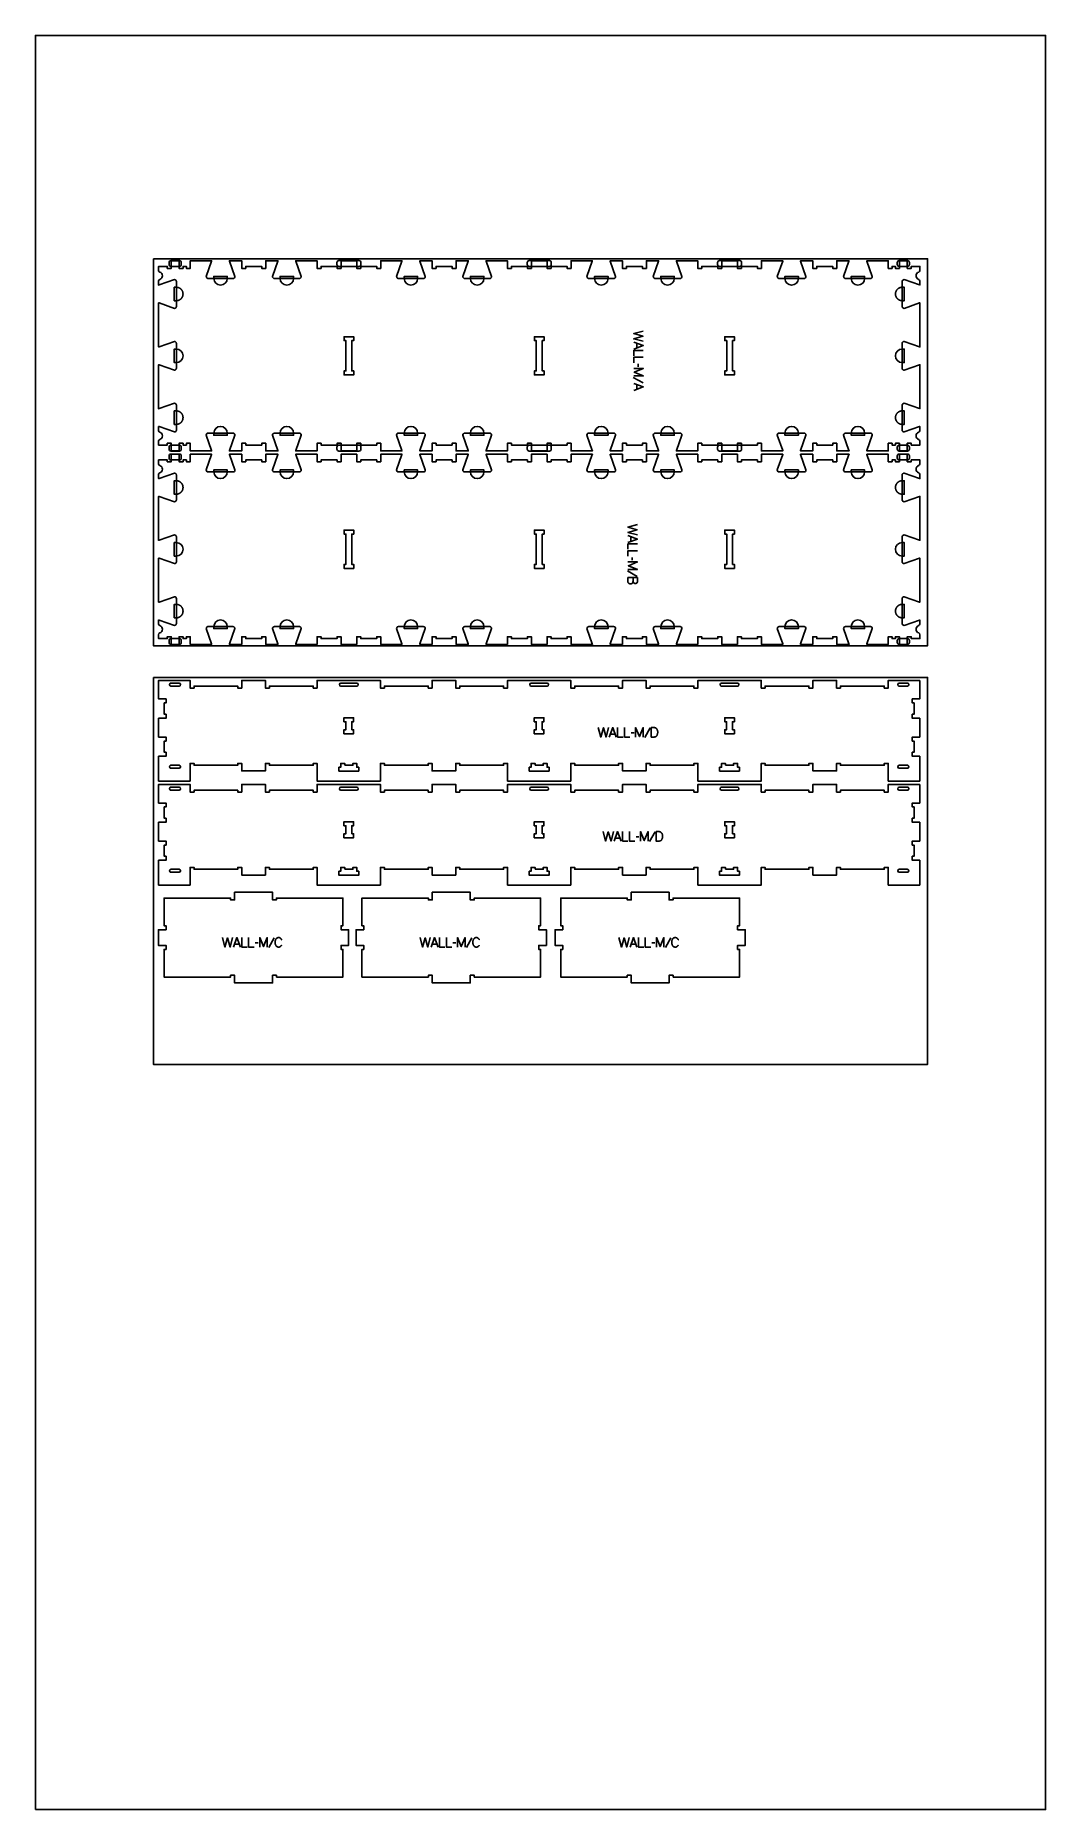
# Model space of a CAD drawing. Extents: x -37379 to -34195, y -10461 to -4867.
import ezdxf

# ---------------------------------------------------------------- set-up
doc = ezdxf.new("R2010")
doc.units = 0
for name, color, linetype in [('0_SHEET_SPRUCEPLY_2440X122', 1, 'CONTINUOUS'), ('1_ANYTOOL_1MMDEEP_LABELS_S', 2, 'CONTINUOUS'), ('3_ANYTOOL_CUTTHROUGH_INSID', 4, 'CONTINUOUS'), ('4_ANYTOOL_CUTTHROUGH_OUTSI', 5, 'CONTINUOUS'), ('5_ANYTOOL_HALF_MILL_9MM_IN', 3, 'CONTINUOUS'), ('DONOTCUT', 18, 'CONTINUOUS')]:
    doc.layers.add(name, color=color, linetype=linetype)

msp = doc.modelspace()

# ---------------------------------------------------------------- linework, layer by layer
at = {"layer": '0_SHEET_SPRUCEPLY_2440X122'}
for points in [[(-37007, -5571.2), (-37007, -6791.2), (-34567, -6791.2), (-34567, -5571.2)], [(-37007, -6891.2), (-37007, -8111.2), (-34567, -8111.2), (-34567, -6891.2)]]:
    msp.add_lwpolyline(points, close=True, dxfattribs=at)
at = {"layer": '1_ANYTOOL_1MMDEEP_LABELS_S'}
for points in [[(-35463.2, -5799.2), (-35493.2, -5806.9), (-35464.1, -5815.3), (-35493.2, -5823.8), (-35463.2, -5831.3)], [(-35493.2, -5833.9), (-35463.2, -5844.8), (-35493.2, -5855.8)], [(-35463.2, -5860.1), (-35493.2, -5860.1), (-35493.2, -5877.2)], [(-35483.7, -5837.4), (-35483.7, -5852.3)], [(-35463.2, -5881.9), (-35493.2, -5881.9), (-35493.2, -5899)], [(-35493.2, -5916.8), (-35463.2, -5916.8), (-35491.6, -5928.8), (-35463.3, -5940.8), (-35493.2, -5940.8)], [(-35479.3, -5911.7), (-35479.4, -5902.9)], [(-35463.7, -5962.7), (-35494.5, -5945.5)], [(-35493.2, -5964.4), (-35463.2, -5975.3), (-35493.2, -5986.3)], [(-35483.7, -5967.9), (-35483.7, -5982.8)], [(-35481.6, -6409.3), (-35511.6, -6417), (-35482.5, -6425.4), (-35511.6, -6433.9), (-35481.6, -6441.4)], [(-35511.6, -6444), (-35481.6, -6454.9), (-35511.6, -6465.9)], [(-35481.6, -6470.2), (-35511.6, -6470.2), (-35511.6, -6487.3)], [(-35502.1, -6447.4), (-35502.1, -6462.4)], [(-35481.6, -6492), (-35511.6, -6492), (-35511.6, -6509.1)], [(-35511.6, -6526.9), (-35481.6, -6526.9), (-35510, -6538.9), (-35481.8, -6550.9), (-35511.6, -6550.9)], [(-35497.8, -6521.8), (-35497.8, -6513)], [(-35482.1, -6572.8), (-35512.9, -6555.6)], [(-35481.6, -6576.2), (-35511.6, -6576.2), (-35511.6, -6585.9), (-35511.7, -6588.4), (-35511.7, -6588.6), (-35511.7, -6588.9), (-35511.7, -6589.1), (-35511.7, -6589.3), (-35511.7, -6589.5), (-35511.7, -6589.7), (-35511.7, -6589.9), (-35511.6, -6590.1), (-35511.6, -6590.4), (-35511.5, -6590.6), (-35511.5, -6590.7), (-35511.4, -6590.9), (-35511.4, -6591.1), (-35511.3, -6591.3), (-35511.2, -6591.5), (-35511.1, -6591.7), (-35511.1, -6591.9), (-35511, -6592), (-35510.9, -6592.2), (-35510.8, -6592.4), (-35510.7, -6592.6), (-35510.6, -6592.7), (-35510.4, -6592.9), (-35510.3, -6593), (-35510.2, -6593.2), (-35510.1, -6593.3), (-35509.9, -6593.5), (-35509.8, -6593.6), (-35509.6, -6593.8), (-35509.5, -6593.9), (-35509.3, -6594), (-35509.1, -6594.2), (-35509, -6594.3), (-35508.8, -6594.4), (-35508.6, -6594.5), (-35508.4, -6594.7), (-35508.3, -6594.8), (-35508.1, -6594.9), (-35507.9, -6595), (-35507.7, -6595.1), (-35507.6, -6595.2), (-35507.4, -6595.3), (-35507.2, -6595.4), (-35507, -6595.4), (-35506.8, -6595.5), (-35506.6, -6595.6), (-35506.5, -6595.7), (-35506.3, -6595.7), (-35506.1, -6595.8), (-35505.9, -6595.9), (-35505.7, -6595.9), (-35505.5, -6596), (-35505.3, -6596), (-35505.1, -6596), (-35504.9, -6596.1), (-35504.7, -6596.1), (-35504.5, -6596.1), (-35504.3, -6596.2), (-35504.1, -6596.2), (-35503.9, -6596.2), (-35503.7, -6596.2), (-35503.5, -6596.2), (-35503.3, -6596.2), (-35503.1, -6596.2), (-35502.9, -6596.2), (-35502.6, -6596.2), (-35502.4, -6596.2), (-35502.1, -6596.2), (-35501.9, -6596.2), (-35501.7, -6596.1), (-35501.4, -6596.1), (-35501.2, -6596.1), (-35501, -6596), (-35500.8, -6596), (-35500.6, -6595.9), (-35500.4, -6595.8), (-35500.2, -6595.8), (-35500, -6595.7), (-35499.8, -6595.6), (-35499.6, -6595.5), (-35499.5, -6595.5), (-35499.4, -6595.4), (-35499.4, -6595.4), (-35499.3, -6595.3), (-35499.2, -6595.3), (-35499.1, -6595.2), (-35499, -6595.2), (-35498.9, -6595.1), (-35498.8, -6595.1), (-35498.8, -6595), (-35498.7, -6594.9), (-35498.6, -6594.9), (-35498.5, -6594.8), (-35498.4, -6594.7), (-35498.4, -6594.7), (-35498.3, -6594.6), (-35498.2, -6594.5), (-35498.2, -6594.5), (-35498.1, -6594.4), (-35498, -6594.3), (-35497.9, -6594.3), (-35497.9, -6594.2), (-35497.7, -6594), (-35497.6, -6593.9), (-35497.5, -6593.7), (-35497.4, -6593.5), (-35497.3, -6593.3), (-35497.1, -6593), (-35496.8, -6592.6), (-35496.7, -6592.2), (-35496.5, -6591.8), (-35496.3, -6591.4), (-35496.1, -6591), (-35496, -6590.6), (-35495.9, -6590.2), (-35495.7, -6589.8), (-35495.6, -6589.4), (-35495.5, -6589), (-35495.4, -6588.5), (-35495.4, -6588.1), (-35495.3, -6587.6), (-35495.2, -6587.2), (-35495.2, -6586.7)], [(-35495.3, -6576.2), (-35495.2, -6586.7), (-35495.2, -6587.1), (-35495.1, -6587.5), (-35495.1, -6587.9), (-35495, -6588.3), (-35494.9, -6588.7), (-35494.9, -6589), (-35494.8, -6589.4), (-35494.7, -6589.8), (-35494.6, -6590.1), (-35494.5, -6590.5), (-35494.4, -6590.8), (-35494.2, -6591.2), (-35494.1, -6591.5), (-35493.9, -6591.8), (-35493.8, -6592.1), (-35493.6, -6592.5), (-35493.6, -6592.5), (-35493.5, -6592.6), (-35493.5, -6592.7), (-35493.4, -6592.8), (-35493.4, -6592.8), (-35493.3, -6592.9), (-35493.3, -6593), (-35493.2, -6593), (-35493.2, -6593.1), (-35493.1, -6593.2), (-35493.1, -6593.2), (-35493, -6593.3), (-35493, -6593.4), (-35492.9, -6593.4), (-35492.8, -6593.5), (-35492.8, -6593.6), (-35492.7, -6593.6), (-35492.6, -6593.7), (-35492.6, -6593.7), (-35492.5, -6593.8), (-35492.4, -6593.8), (-35492.4, -6593.9), (-35492.3, -6593.9), (-35492.2, -6594), (-35492.1, -6594), (-35492.1, -6594.1), (-35492, -6594.1), (-35491.9, -6594.2), (-35491.8, -6594.2), (-35491.7, -6594.3), (-35491.7, -6594.3), (-35491.6, -6594.3), (-35491.5, -6594.4), (-35491.4, -6594.4), (-35491.2, -6594.5), (-35491, -6594.5), (-35490.8, -6594.6), (-35490.6, -6594.7), (-35490.4, -6594.7), (-35490.2, -6594.8), (-35490, -6594.8), (-35489.8, -6594.8), (-35489.6, -6594.9), (-35489.3, -6594.9), (-35489.1, -6594.9), (-35488.9, -6594.9), (-35488.6, -6595), (-35488.4, -6595), (-35488.1, -6595), (-35487.7, -6595), (-35487.5, -6594.9), (-35487.3, -6594.9), (-35487.1, -6594.9), (-35487, -6594.9), (-35486.8, -6594.9), (-35486.6, -6594.9), (-35486.4, -6594.8), (-35486.3, -6594.8), (-35486.1, -6594.8), (-35485.9, -6594.7), (-35485.8, -6594.7), (-35485.6, -6594.6), (-35485.4, -6594.6), (-35485.3, -6594.5), (-35485.1, -6594.5), (-35485, -6594.4), (-35484.8, -6594.4), (-35484.7, -6594.3), (-35484.6, -6594.2), (-35484.4, -6594.2), (-35484.3, -6594.1), (-35484.2, -6594), (-35484, -6593.9), (-35483.9, -6593.9), (-35483.8, -6593.8), (-35483.7, -6593.7), (-35483.6, -6593.6), (-35483.5, -6593.5), (-35483.4, -6593.4), (-35483.3, -6593.3), (-35483.2, -6593.2), (-35483.1, -6593.1), (-35483, -6593), (-35482.9, -6592.8), (-35482.8, -6592.7), (-35482.7, -6592.6), (-35482.6, -6592.5), (-35482.6, -6592.4), (-35482.5, -6592.2), (-35482.4, -6592.1), (-35482.3, -6591.9), (-35482.3, -6591.8), (-35482.2, -6591.7), (-35482.2, -6591.5), (-35482.1, -6591.4), (-35482.1, -6591.2), (-35482, -6591), (-35482, -6590.9), (-35481.9, -6590.7), (-35481.9, -6590.5), (-35481.8, -6590.4), (-35481.8, -6590.2), (-35481.8, -6590), (-35481.7, -6589.8), (-35481.7, -6589.7), (-35481.7, -6589.5), (-35481.7, -6589.3), (-35481.7, -6589.1), (-35481.7, -6588.7), (-35481.6, -6588.3), (-35481.6, -6576.2)], [(-35604.8, -7049.2), (-35597.1, -7079.2), (-35588.7, -7050.1), (-35580.2, -7079.2), (-35572.7, -7049.2)], [(-35570.1, -7079.2), (-35559.2, -7049.2), (-35548.2, -7079.2)], [(-35566.7, -7069.7), (-35551.7, -7069.7)], [(-35543.9, -7049.2), (-35543.9, -7079.2), (-35526.8, -7079.2)], [(-35522.1, -7049.2), (-35522.1, -7079.2), (-35505, -7079.2)], [(-35492.3, -7065.4), (-35501.1, -7065.4)], [(-35487.2, -7079.2), (-35487.2, -7049.2), (-35475.2, -7077.6), (-35463.2, -7049.4), (-35463.2, -7079.2)], [(-35441.3, -7049.7), (-35458.5, -7080.5)], [(-35589.4, -7377.2), (-35581.7, -7407.2), (-35573.3, -7378.1), (-35564.8, -7407.2), (-35557.3, -7377.2)], [(-35554.7, -7407.2), (-35543.8, -7377.2), (-35532.8, -7407.2)], [(-35528.5, -7377.2), (-35528.5, -7407.2), (-35511.4, -7407.2)], [(-35506.7, -7377.2), (-35506.7, -7407.2), (-35489.6, -7407.2)], [(-35471.8, -7407.2), (-35471.8, -7377.2), (-35459.8, -7405.6), (-35447.8, -7377.4), (-35447.8, -7407.2)], [(-35425.9, -7377.7), (-35443.1, -7408.5)], [(-35551.3, -7397.7), (-35536.3, -7397.7)], [(-35476.9, -7393.4), (-35485.7, -7393.4)], [(-36789.7, -7711.5), (-36781.9, -7741.5), (-36773.5, -7712.4), (-36765, -7741.5), (-36757.5, -7711.5)], [(-36754.9, -7741.5), (-36744.1, -7711.5), (-36733, -7741.5)], [(-36728.7, -7711.5), (-36728.7, -7741.5), (-36711.6, -7741.5)], [(-36706.9, -7711.5), (-36706.9, -7741.5), (-36689.8, -7741.5)], [(-36672, -7741.5), (-36672, -7711.5), (-36660, -7739.9), (-36648, -7711.6), (-36648, -7741.5)], [(-36626.2, -7712), (-36643.3, -7742.7)], [(-36602.5, -7719), (-36602.7, -7718.6), (-36602.9, -7718.2), (-36603.1, -7717.8), (-36603.3, -7717.4), (-36603.5, -7717.1), (-36603.7, -7716.7), (-36603.9, -7716.4), (-36604.1, -7716), (-36604.3, -7715.7), (-36604.6, -7715.4), (-36604.9, -7715), (-36605.1, -7714.7), (-36605.4, -7714.4), (-36605.7, -7714.2), (-36606, -7713.9), (-36606.3, -7713.6), (-36606.5, -7713.5), (-36606.6, -7713.4), (-36606.8, -7713.2), (-36606.9, -7713.1), (-36607.1, -7713), (-36607.3, -7712.9), (-36607.4, -7712.8), (-36607.6, -7712.7), (-36607.8, -7712.6), (-36608, -7712.5), (-36608.2, -7712.4), (-36608.3, -7712.3), (-36608.5, -7712.2), (-36608.7, -7712.2), (-36608.9, -7712.1), (-36609.1, -7712), (-36609.3, -7712), (-36609.5, -7711.9), (-36609.7, -7711.8), (-36609.9, -7711.8), (-36610.1, -7711.7), (-36610.3, -7711.7), (-36610.5, -7711.7), (-36610.7, -7711.6), (-36610.9, -7711.6), (-36611.1, -7711.6), (-36611.3, -7711.5), (-36611.5, -7711.5), (-36611.7, -7711.5), (-36612, -7711.5), (-36612.2, -7711.5), (-36612.4, -7711.5), (-36612.7, -7711.5), (-36613.1, -7711.5), (-36613.4, -7711.5), (-36613.7, -7711.6), (-36614.1, -7711.6), (-36614.4, -7711.7), (-36614.7, -7711.7), (-36615, -7711.8), (-36615.3, -7711.9), (-36615.6, -7711.9), (-36615.9, -7712), (-36616.2, -7712.1), (-36616.4, -7712.3), (-36616.6, -7712.3), (-36616.7, -7712.4), (-36616.9, -7712.4), (-36617, -7712.5), (-36617.1, -7712.6), (-36617.3, -7712.7), (-36617.4, -7712.7), (-36617.5, -7712.8), (-36617.6, -7712.9), (-36617.8, -7713), (-36617.9, -7713.1), (-36618, -7713.1), (-36618.1, -7713.2), (-36618.3, -7713.3), (-36618.5, -7713.5), (-36618.7, -7713.7), (-36618.9, -7713.9), (-36619.2, -7714.1), (-36619.4, -7714.4), (-36619.6, -7714.6), (-36619.8, -7714.8), (-36620, -7715.1), (-36620.2, -7715.3), (-36620.4, -7715.6), (-36620.6, -7715.9), (-36620.7, -7716.2), (-36621.1, -7716.8), (-36621.4, -7717.4), (-36621.7, -7718), (-36622, -7718.6), (-36622.2, -7719.2), (-36622.5, -7719.8), (-36622.7, -7720.5), (-36622.8, -7721.1), (-36623, -7721.8), (-36623.2, -7722.4), (-36623.3, -7723.1), (-36623.4, -7723.7), (-36623.5, -7724.4), (-36623.5, -7725.1), (-36623.5, -7725.8), (-36623.5, -7726.5), (-36623.5, -7727.2), (-36623.5, -7727.9), (-36623.4, -7728.6), (-36623.4, -7729.2), (-36623.3, -7729.9), (-36623.1, -7730.6), (-36623, -7731.2), (-36622.9, -7731.5), (-36622.8, -7731.9), (-36622.7, -7732.2), (-36622.6, -7732.5), (-36622.5, -7732.8), (-36622.4, -7733.1), (-36622.3, -7733.5), (-36622.2, -7733.8), (-36621.9, -7734.4), (-36621.7, -7735), (-36621.4, -7735.6), (-36621, -7736.2), (-36620.7, -7736.8), (-36620.5, -7737.1), (-36620.3, -7737.4), (-36620.1, -7737.6), (-36619.9, -7737.9), (-36619.7, -7738.1), (-36619.5, -7738.4), (-36619.3, -7738.6), (-36619.1, -7738.8), (-36618.9, -7739.1), (-36618.6, -7739.3), (-36618.4, -7739.5), (-36618.3, -7739.6), (-36618.1, -7739.7), (-36618, -7739.7), (-36617.9, -7739.8), (-36617.8, -7739.9), (-36617.6, -7740), (-36617.5, -7740.1), (-36617.4, -7740.2), (-36617.3, -7740.2), (-36617.1, -7740.3), (-36617, -7740.4), (-36616.8, -7740.5), (-36616.6, -7740.6), (-36616.3, -7740.7), (-36616, -7740.8), (-36615.7, -7740.9), (-36615.4, -7741), (-36615.1, -7741.1), (-36614.8, -7741.2), (-36614.5, -7741.3), (-36614.1, -7741.3), (-36613.8, -7741.4), (-36613.5, -7741.4), (-36613.1, -7741.4), (-36612.8, -7741.5), (-36612.4, -7741.5), (-36612.1, -7741.5), (-36611.7, -7741.5), (-36611.3, -7741.5), (-36611.1, -7741.4), (-36610.9, -7741.4), (-36610.8, -7741.4), (-36610.6, -7741.4), (-36610.4, -7741.4), (-36610.2, -7741.3), (-36610.1, -7741.3), (-36609.9, -7741.3), (-36609.7, -7741.2), (-36609.5, -7741.2), (-36609.4, -7741.1), (-36609.2, -7741.1), (-36609.1, -7741), (-36608.9, -7741), (-36608.7, -7740.9), (-36608.6, -7740.9), (-36608.4, -7740.8), (-36608.3, -7740.7), (-36608.1, -7740.6), (-36608, -7740.6), (-36607.8, -7740.5), (-36607.7, -7740.4), (-36607.5, -7740.3), (-36607.4, -7740.2), (-36607.2, -7740.1), (-36607.1, -7740.1), (-36607, -7740), (-36606.8, -7739.9), (-36606.6, -7739.7), (-36606.3, -7739.4), (-36606.1, -7739.2), (-36605.8, -7739), (-36605.6, -7738.7), (-36605.3, -7738.5), (-36605.1, -7738.3), (-36604.9, -7738), (-36604.6, -7737.7), (-36604.4, -7737.5), (-36604.2, -7737.2), (-36604, -7736.9), (-36603.8, -7736.6), (-36603.6, -7736.3), (-36603.4, -7736), (-36603.2, -7735.7)], [(-36166.5, -7711.5), (-36158.8, -7741.5), (-36150.3, -7712.4), (-36141.8, -7741.5), (-36134.3, -7711.5)], [(-36131.8, -7741.5), (-36120.9, -7711.5), (-36109.8, -7741.5)], [(-36105.5, -7711.5), (-36105.5, -7741.5), (-36088.4, -7741.5)], [(-36083.7, -7711.5), (-36083.7, -7741.5), (-36066.6, -7741.5)], [(-36048.8, -7741.5), (-36048.8, -7711.5), (-36036.8, -7739.9), (-36024.8, -7711.6), (-36024.8, -7741.5)], [(-36003, -7712), (-36020.2, -7742.7)], [(-35979.4, -7719), (-35979.5, -7718.6), (-35979.7, -7718.2), (-35979.9, -7717.8), (-35980.1, -7717.4), (-35980.3, -7717.1), (-35980.5, -7716.7), (-35980.7, -7716.4), (-35980.9, -7716), (-35981.2, -7715.7), (-35981.4, -7715.4), (-35981.7, -7715), (-35981.9, -7714.7), (-35982.2, -7714.4), (-35982.5, -7714.2), (-35982.8, -7713.9), (-35983.1, -7713.6), (-35983.3, -7713.5), (-35983.4, -7713.4), (-35983.6, -7713.2), (-35983.7, -7713.1), (-35983.9, -7713), (-35984.1, -7712.9), (-35984.3, -7712.8), (-35984.4, -7712.7), (-35984.6, -7712.6), (-35984.8, -7712.5), (-35985, -7712.4), (-35985.1, -7712.3), (-35985.3, -7712.2), (-35985.5, -7712.2), (-35985.7, -7712.1), (-35985.9, -7712), (-35986.1, -7712), (-35986.3, -7711.9), (-35986.5, -7711.8), (-35986.7, -7711.8), (-35986.9, -7711.7), (-35987.1, -7711.7), (-35987.3, -7711.7), (-35987.5, -7711.6), (-35987.7, -7711.6), (-35987.9, -7711.6), (-35988.1, -7711.5), (-35988.3, -7711.5), (-35988.5, -7711.5), (-35988.8, -7711.5), (-35989, -7711.5), (-35989.2, -7711.5), (-35989.6, -7711.5), (-35989.9, -7711.5), (-35990.2, -7711.5), (-35990.6, -7711.6), (-35990.9, -7711.6), (-35991.2, -7711.7), (-35991.5, -7711.7), (-35991.8, -7711.8), (-35992.1, -7711.9), (-35992.4, -7711.9), (-35992.7, -7712), (-35993, -7712.1), (-35993.3, -7712.3), (-35993.4, -7712.3), (-35993.5, -7712.4), (-35993.7, -7712.4), (-35993.8, -7712.5), (-35993.9, -7712.6), (-35994.1, -7712.7), (-35994.2, -7712.7), (-35994.3, -7712.8), (-35994.4, -7712.9), (-35994.6, -7713), (-35994.7, -7713.1), (-35994.8, -7713.1), (-35994.9, -7713.2), (-35995.1, -7713.3), (-35995.3, -7713.5), (-35995.5, -7713.7), (-35995.8, -7713.9), (-35996, -7714.1), (-35996.2, -7714.4), (-35996.4, -7714.6), (-35996.6, -7714.8), (-35996.8, -7715.1), (-35997, -7715.3), (-35997.2, -7715.6), (-35997.4, -7715.9), (-35997.5, -7716.2), (-35997.9, -7716.8), (-35998.2, -7717.4), (-35998.5, -7718), (-35998.8, -7718.6), (-35999, -7719.2), (-35999.3, -7719.8), (-35999.5, -7720.5), (-35999.7, -7721.1), (-35999.8, -7721.8), (-36000, -7722.4), (-36000.1, -7723.1), (-36000.2, -7723.7), (-36000.3, -7724.4), (-36000.3, -7725.1), (-36000.3, -7725.8), (-36000.4, -7726.5), (-36000.3, -7727.2), (-36000.3, -7727.9), (-36000.3, -7728.6), (-36000.2, -7729.2), (-36000.1, -7729.9), (-36000, -7730.6), (-35999.8, -7731.2), (-35999.7, -7731.5), (-35999.6, -7731.9), (-35999.5, -7732.2), (-35999.5, -7732.5), (-35999.3, -7732.8), (-35999.2, -7733.1), (-35999.1, -7733.5), (-35999, -7733.8), (-35998.8, -7734.4), (-35998.5, -7735), (-35998.2, -7735.6), (-35997.8, -7736.2), (-35997.5, -7736.8), (-35997.3, -7737.1), (-35997.1, -7737.4), (-35996.9, -7737.6), (-35996.7, -7737.9), (-35996.5, -7738.1), (-35996.3, -7738.4), (-35996.1, -7738.6), (-35995.9, -7738.8), (-35995.7, -7739.1), (-35995.4, -7739.3), (-35995.2, -7739.5), (-35995.1, -7739.6), (-35995, -7739.7), (-35994.8, -7739.7), (-35994.7, -7739.8), (-35994.6, -7739.9), (-35994.4, -7740), (-35994.3, -7740.1), (-35994.2, -7740.2), (-35994.1, -7740.2), (-35993.9, -7740.3), (-35993.8, -7740.4), (-35993.6, -7740.5), (-35993.4, -7740.6), (-35993.1, -7740.7), (-35992.8, -7740.8), (-35992.5, -7740.9), (-35992.2, -7741), (-35991.9, -7741.1), (-35991.6, -7741.2), (-35991.3, -7741.3), (-35990.9, -7741.3), (-35990.6, -7741.4), (-35990.3, -7741.4), (-35989.9, -7741.4), (-35989.6, -7741.5), (-35989.2, -7741.5), (-35988.9, -7741.5), (-35988.5, -7741.5), (-35988.1, -7741.5), (-35987.9, -7741.4), (-35987.7, -7741.4), (-35987.6, -7741.4), (-35987.4, -7741.4), (-35987.2, -7741.4), (-35987, -7741.3), (-35986.9, -7741.3), (-35986.7, -7741.3), (-35986.5, -7741.2), (-35986.3, -7741.2), (-35986.2, -7741.1), (-35986, -7741.1), (-35985.9, -7741), (-35985.7, -7741), (-35985.5, -7740.9), (-35985.4, -7740.9), (-35985.2, -7740.8), (-35985.1, -7740.7), (-35984.9, -7740.6), (-35984.8, -7740.6), (-35984.6, -7740.5), (-35984.5, -7740.4), (-35984.3, -7740.3), (-35984.2, -7740.2), (-35984, -7740.1), (-35983.9, -7740.1), (-35983.8, -7740), (-35983.6, -7739.9), (-35983.4, -7739.7), (-35983.1, -7739.4), (-35982.9, -7739.2), (-35982.6, -7739), (-35982.4, -7738.7), (-35982.1, -7738.5), (-35981.9, -7738.3), (-35981.7, -7738), (-35981.4, -7737.7), (-35981.2, -7737.5), (-35981, -7737.2), (-35980.8, -7736.9), (-35980.6, -7736.6), (-35980.4, -7736.3), (-35980.2, -7736), (-35980, -7735.7)], [(-35539.6, -7711.5), (-35531.8, -7741.5), (-35523.4, -7712.4), (-35514.9, -7741.5), (-35507.4, -7711.5)], [(-35504.8, -7741.5), (-35494, -7711.5), (-35482.9, -7741.5)], [(-35478.6, -7711.5), (-35478.6, -7741.5), (-35461.5, -7741.5)], [(-35456.8, -7711.5), (-35456.8, -7741.5), (-35439.7, -7741.5)], [(-35421.9, -7741.5), (-35421.9, -7711.5), (-35409.9, -7739.9), (-35397.9, -7711.6), (-35397.9, -7741.5)], [(-35376.1, -7712), (-35393.2, -7742.7)], [(-35352.4, -7719), (-35352.6, -7718.6), (-35352.8, -7718.2), (-35353, -7717.8), (-35353.1, -7717.4), (-35353.3, -7717.1), (-35353.6, -7716.7), (-35353.8, -7716.4), (-35354, -7716), (-35354.2, -7715.7), (-35354.5, -7715.4), (-35354.8, -7715), (-35355, -7714.7), (-35355.3, -7714.4), (-35355.6, -7714.2), (-35355.9, -7713.9), (-35356.2, -7713.6), (-35356.4, -7713.5), (-35356.5, -7713.4), (-35356.7, -7713.2), (-35356.8, -7713.1), (-35357, -7713), (-35357.2, -7712.9), (-35357.3, -7712.8), (-35357.5, -7712.7), (-35357.7, -7712.6), (-35357.9, -7712.5), (-35358, -7712.4), (-35358.2, -7712.3), (-35358.4, -7712.2), (-35358.6, -7712.2), (-35358.8, -7712.1), (-35359, -7712), (-35359.2, -7712), (-35359.4, -7711.9), (-35359.6, -7711.8), (-35359.8, -7711.8), (-35360, -7711.7), (-35360.2, -7711.7), (-35360.4, -7711.7), (-35360.6, -7711.6), (-35360.8, -7711.6), (-35361, -7711.6), (-35361.2, -7711.5), (-35361.4, -7711.5), (-35361.6, -7711.5), (-35361.9, -7711.5), (-35362.1, -7711.5), (-35362.3, -7711.5), (-35362.6, -7711.5), (-35363, -7711.5), (-35363.3, -7711.5), (-35363.6, -7711.6), (-35364, -7711.6), (-35364.3, -7711.7), (-35364.6, -7711.7), (-35364.9, -7711.8), (-35365.2, -7711.9), (-35365.5, -7711.9), (-35365.8, -7712), (-35366.1, -7712.1), (-35366.3, -7712.3), (-35366.5, -7712.3), (-35366.6, -7712.4), (-35366.8, -7712.4), (-35366.9, -7712.5), (-35367, -7712.6), (-35367.2, -7712.7), (-35367.3, -7712.7), (-35367.4, -7712.8), (-35367.5, -7712.9), (-35367.7, -7713), (-35367.8, -7713.1), (-35367.9, -7713.1), (-35368, -7713.2), (-35368.2, -7713.3), (-35368.4, -7713.5), (-35368.6, -7713.7), (-35368.8, -7713.9), (-35369.1, -7714.1), (-35369.3, -7714.4), (-35369.5, -7714.6), (-35369.7, -7714.8), (-35369.9, -7715.1), (-35370.1, -7715.3), (-35370.3, -7715.6), (-35370.5, -7715.9), (-35370.6, -7716.2), (-35371, -7716.8), (-35371.3, -7717.4), (-35371.6, -7718), (-35371.9, -7718.6), (-35372.1, -7719.2), (-35372.3, -7719.8), (-35372.6, -7720.5), (-35372.7, -7721.1), (-35372.9, -7721.8), (-35373.1, -7722.4), (-35373.2, -7723.1), (-35373.3, -7723.7), (-35373.3, -7724.4), (-35373.4, -7725.1), (-35373.4, -7725.8), (-35373.4, -7726.5), (-35373.4, -7727.2), (-35373.4, -7727.9), (-35373.3, -7728.6), (-35373.3, -7729.2), (-35373.2, -7729.9), (-35373, -7730.6), (-35372.9, -7731.2), (-35372.8, -7731.5), (-35372.7, -7731.9), (-35372.6, -7732.2), (-35372.5, -7732.5), (-35372.4, -7732.8), (-35372.3, -7733.1), (-35372.2, -7733.5), (-35372.1, -7733.8), (-35371.8, -7734.4), (-35371.6, -7735), (-35371.3, -7735.6), (-35370.9, -7736.2), (-35370.6, -7736.8), (-35370.4, -7737.1), (-35370.2, -7737.4), (-35370, -7737.6), (-35369.8, -7737.9), (-35369.6, -7738.1), (-35369.4, -7738.4), (-35369.2, -7738.6), (-35369, -7738.8), (-35368.8, -7739.1), (-35368.5, -7739.3), (-35368.3, -7739.5), (-35368.2, -7739.6), (-35368, -7739.7), (-35367.9, -7739.7), (-35367.8, -7739.8), (-35367.7, -7739.9), (-35367.5, -7740), (-35367.4, -7740.1), (-35367.3, -7740.2), (-35367.1, -7740.2), (-35367, -7740.3), (-35366.9, -7740.4), (-35366.7, -7740.5), (-35366.5, -7740.6), (-35366.2, -7740.7), (-35365.9, -7740.8), (-35365.6, -7740.9), (-35365.3, -7741), (-35365, -7741.1), (-35364.7, -7741.2), (-35364.4, -7741.3), (-35364, -7741.3), (-35363.7, -7741.4), (-35363.4, -7741.4), (-35363, -7741.4), (-35362.7, -7741.5), (-35362.3, -7741.5), (-35362, -7741.5), (-35361.6, -7741.5), (-35361.2, -7741.5), (-35361, -7741.4), (-35360.8, -7741.4), (-35360.7, -7741.4), (-35360.5, -7741.4), (-35360.3, -7741.4), (-35360.1, -7741.3), (-35359.9, -7741.3), (-35359.8, -7741.3), (-35359.6, -7741.2), (-35359.4, -7741.2), (-35359.3, -7741.1), (-35359.1, -7741.1), (-35358.9, -7741), (-35358.8, -7741), (-35358.6, -7740.9), (-35358.5, -7740.9), (-35358.3, -7740.8), (-35358.2, -7740.7), (-35358, -7740.6), (-35357.9, -7740.6), (-35357.7, -7740.5), (-35357.6, -7740.4), (-35357.4, -7740.3), (-35357.3, -7740.2), (-35357.1, -7740.1), (-35357, -7740.1), (-35356.9, -7740), (-35356.7, -7739.9), (-35356.5, -7739.7), (-35356.2, -7739.4), (-35356, -7739.2), (-35355.7, -7739), (-35355.5, -7738.7), (-35355.2, -7738.5), (-35355, -7738.3), (-35354.8, -7738), (-35354.5, -7737.7), (-35354.3, -7737.5), (-35354.1, -7737.2), (-35353.9, -7736.9), (-35353.7, -7736.6), (-35353.5, -7736.3), (-35353.3, -7736), (-35353.1, -7735.7)], [(-36751.5, -7731.9), (-36736.6, -7731.9)], [(-36677.2, -7727.6), (-36685.9, -7727.7)], [(-36128.3, -7731.9), (-36113.4, -7731.9)], [(-36054, -7727.6), (-36062.8, -7727.7)], [(-35501.4, -7731.9), (-35486.5, -7731.9)], [(-35427.1, -7727.6), (-35435.8, -7727.7)]]:
    msp.add_lwpolyline(points, dxfattribs=at)
for points in [[(-35437.9, -7049.2), (-35437.9, -7079.2), (-35429.4, -7079.2), (-35429, -7079.2), (-35428.6, -7079.1), (-35428.2, -7079.1), (-35427.8, -7079.1), (-35427.4, -7079), (-35427, -7079), (-35426.7, -7078.9), (-35426.3, -7078.8), (-35426, -7078.7), (-35425.6, -7078.6), (-35425.3, -7078.5), (-35425, -7078.4), (-35424.7, -7078.3), (-35424.5, -7078.2), (-35424.3, -7078.2), (-35424.2, -7078.1), (-35424, -7078), (-35423.9, -7077.9), (-35423.8, -7077.9), (-35423.6, -7077.8), (-35423.5, -7077.7), (-35423.3, -7077.6), (-35423.2, -7077.5), (-35423.1, -7077.4), (-35422.9, -7077.4), (-35422.8, -7077.3), (-35422.7, -7077.2), (-35422.5, -7077.1), (-35422.4, -7077), (-35422.3, -7076.9), (-35422.2, -7076.8), (-35422, -7076.6), (-35421.9, -7076.5), (-35421.8, -7076.4), (-35421.7, -7076.3), (-35421.6, -7076.2), (-35421.5, -7076.1), (-35421.4, -7075.9), (-35421.3, -7075.8), (-35421.2, -7075.7), (-35421, -7075.6), (-35420.9, -7075.4), (-35420.9, -7075.3), (-35420.8, -7075.2), (-35420.7, -7075), (-35420.5, -7074.7), (-35420.3, -7074.4), (-35420.1, -7074.1), (-35419.8, -7073.5), (-35419.5, -7072.9), (-35419.2, -7072.3), (-35419, -7071.6), (-35418.8, -7071), (-35418.5, -7070.3), (-35418.3, -7069.7), (-35418.2, -7069), (-35418, -7068.4), (-35417.9, -7067.7), (-35417.8, -7067), (-35417.7, -7066.3), (-35417.6, -7065.7), (-35417.6, -7065), (-35417.5, -7064.3), (-35417.5, -7063.6), (-35417.5, -7063), (-35417.6, -7062.4), (-35417.6, -7061.8), (-35417.7, -7061.2), (-35417.8, -7060.6), (-35417.8, -7060.4), (-35417.9, -7060.1), (-35417.9, -7059.8), (-35418, -7059.5), (-35418.1, -7059.2), (-35418.1, -7059), (-35418.2, -7058.7), (-35418.3, -7058.4), (-35418.4, -7058.1), (-35418.5, -7057.9), (-35418.6, -7057.6), (-35418.7, -7057.3), (-35418.8, -7057.1), (-35418.9, -7056.8), (-35419.2, -7056.3), (-35419.4, -7055.8), (-35419.7, -7055.2), (-35420, -7054.7), (-35420.2, -7054.4), (-35420.4, -7054.1), (-35420.6, -7053.8), (-35420.8, -7053.6), (-35421, -7053.3), (-35421.2, -7053), (-35421.4, -7052.8), (-35421.7, -7052.5), (-35421.9, -7052.3), (-35422.1, -7052.1), (-35422.3, -7051.9), (-35422.6, -7051.7), (-35422.8, -7051.5), (-35423, -7051.3), (-35423.3, -7051.1), (-35423.5, -7050.9), (-35423.8, -7050.8), (-35424, -7050.6), (-35424.3, -7050.5), (-35424.5, -7050.4), (-35424.8, -7050.2), (-35425.1, -7050.1), (-35425.3, -7050), (-35425.6, -7049.9), (-35425.9, -7049.9), (-35426.2, -7049.8), (-35426.4, -7049.7), (-35426.7, -7049.7), (-35427, -7049.6), (-35427.3, -7049.6), (-35427.6, -7049.5), (-35427.9, -7049.5), (-35430.3, -7049.4), (-35432.8, -7049.3), (-35435.3, -7049.3)], [(-35422.5, -7377.2), (-35422.5, -7407.2), (-35414, -7407.2), (-35413.6, -7407.2), (-35413.2, -7407.1), (-35412.8, -7407.1), (-35412.4, -7407.1), (-35412, -7407), (-35411.6, -7407), (-35411.3, -7406.9), (-35410.9, -7406.8), (-35410.6, -7406.7), (-35410.2, -7406.6), (-35409.9, -7406.5), (-35409.6, -7406.4), (-35409.3, -7406.3), (-35409.1, -7406.2), (-35408.9, -7406.2), (-35408.8, -7406.1), (-35408.6, -7406), (-35408.5, -7405.9), (-35408.4, -7405.9), (-35408.2, -7405.8), (-35408.1, -7405.7), (-35407.9, -7405.6), (-35407.8, -7405.5), (-35407.7, -7405.4), (-35407.5, -7405.4), (-35407.4, -7405.3), (-35407.3, -7405.2), (-35407.1, -7405.1), (-35407, -7405), (-35406.9, -7404.9), (-35406.8, -7404.8), (-35406.6, -7404.6), (-35406.5, -7404.5), (-35406.4, -7404.4), (-35406.3, -7404.3), (-35406.2, -7404.2), (-35406.1, -7404.1), (-35406, -7403.9), (-35405.9, -7403.8), (-35405.7, -7403.7), (-35405.6, -7403.6), (-35405.5, -7403.4), (-35405.4, -7403.3), (-35405.3, -7403.2), (-35405.3, -7403), (-35405.1, -7402.7), (-35404.9, -7402.4), (-35404.7, -7402.1), (-35404.4, -7401.5), (-35404.1, -7400.9), (-35403.8, -7400.3), (-35403.6, -7399.6), (-35403.4, -7399), (-35403.1, -7398.3), (-35402.9, -7397.7), (-35402.8, -7397), (-35402.6, -7396.4), (-35402.5, -7395.7), (-35402.4, -7395), (-35402.3, -7394.3), (-35402.2, -7393.7), (-35402.2, -7393), (-35402.1, -7392.3), (-35402.1, -7391.6), (-35402.1, -7391), (-35402.2, -7390.4), (-35402.2, -7389.8), (-35402.3, -7389.2), (-35402.4, -7388.6), (-35402.4, -7388.4), (-35402.5, -7388.1), (-35402.5, -7387.8), (-35402.6, -7387.5), (-35402.7, -7387.2), (-35402.7, -7387), (-35402.8, -7386.7), (-35402.9, -7386.4), (-35403, -7386.1), (-35403.1, -7385.9), (-35403.2, -7385.6), (-35403.3, -7385.3), (-35403.4, -7385.1), (-35403.5, -7384.8), (-35403.8, -7384.3), (-35404, -7383.8), (-35404.3, -7383.2), (-35404.6, -7382.7), (-35404.8, -7382.4), (-35405, -7382.1), (-35405.2, -7381.8), (-35405.4, -7381.6), (-35405.6, -7381.3), (-35405.8, -7381), (-35406, -7380.8), (-35406.3, -7380.5), (-35406.5, -7380.3), (-35406.7, -7380.1), (-35406.9, -7379.9), (-35407.2, -7379.7), (-35407.4, -7379.5), (-35407.6, -7379.3), (-35407.9, -7379.1), (-35408.1, -7378.9), (-35408.4, -7378.8), (-35408.6, -7378.6), (-35408.9, -7378.5), (-35409.1, -7378.4), (-35409.4, -7378.2), (-35409.7, -7378.1), (-35409.9, -7378), (-35410.2, -7377.9), (-35410.5, -7377.9), (-35410.8, -7377.8), (-35411, -7377.7), (-35411.3, -7377.7), (-35411.6, -7377.6), (-35411.9, -7377.6), (-35412.2, -7377.5), (-35412.5, -7377.5), (-35414.9, -7377.4), (-35417.4, -7377.3), (-35419.9, -7377.3)]]:
    msp.add_lwpolyline(points, close=True, dxfattribs=at)
at = {"layer": '3_ANYTOOL_CUTTHROUGH_INSID', "color": 4}
for points in [[(-36406, -5816.9), (-36375.7, -5816.9), (-36375.7, -5829.4), (-36381.7, -5829.4), (-36381.7, -5924.9), (-36375.7, -5924.9), (-36375.7, -5937.4), (-36406.2, -5937.4), (-36406.2, -5924.9), (-36400.2, -5924.9), (-36400.2, -5829.4), (-36406.2, -5829.4), (-36406.2, -5816.9)], [(-35806, -5816.9), (-35775.7, -5816.9), (-35775.7, -5829.4), (-35781.7, -5829.4), (-35781.7, -5924.9), (-35775.7, -5924.9), (-35775.7, -5937.4), (-35806.2, -5937.4), (-35806.2, -5924.9), (-35800.2, -5924.9), (-35800.2, -5829.4), (-35806.2, -5829.4), (-35806.2, -5816.9)], [(-35206, -5816.9), (-35175.7, -5816.9), (-35175.7, -5829.4), (-35181.7, -5829.4), (-35181.7, -5924.9), (-35175.7, -5924.9), (-35175.7, -5937.4), (-35206.2, -5937.4), (-35206.2, -5924.9), (-35200.2, -5924.9), (-35200.2, -5829.4), (-35206.2, -5829.4), (-35206.2, -5816.9)], [(-36376, -6426.9), (-36406.2, -6426.9), (-36406.2, -6439.4), (-36400.2, -6439.4), (-36400.2, -6534.9), (-36406.2, -6534.9), (-36406.2, -6547.4), (-36375.7, -6547.4), (-36375.7, -6534.9), (-36381.7, -6534.9), (-36381.7, -6439.4), (-36375.7, -6439.4), (-36375.7, -6426.9)], [(-35776, -6426.9), (-35806.2, -6426.9), (-35806.2, -6439.4), (-35800.2, -6439.4), (-35800.2, -6534.9), (-35806.2, -6534.9), (-35806.2, -6547.4), (-35775.7, -6547.4), (-35775.7, -6534.9), (-35781.7, -6534.9), (-35781.7, -6439.4), (-35775.7, -6439.4), (-35775.7, -6426.9)], [(-35176, -6426.9), (-35206.2, -6426.9), (-35206.2, -6439.4), (-35200.2, -6439.4), (-35200.2, -6534.9), (-35206.2, -6534.9), (-35206.2, -6547.4), (-35175.7, -6547.4), (-35175.7, -6534.9), (-35181.7, -6534.9), (-35181.7, -6439.4), (-35175.7, -6439.4), (-35175.7, -6426.9)], [(-36382, -7056.2), (-36382, -7030.7), (-36376, -7030.7), (-36376, -7018.2), (-36406.5, -7018.2), (-36406.5, -7030.7), (-36400.5, -7030.7), (-36400.5, -7056.2), (-36406.5, -7056.2), (-36406.5, -7068.7), (-36376, -7068.7), (-36376, -7056.2)], [(-35782, -7056.2), (-35782, -7030.7), (-35776, -7030.7), (-35776, -7018.2), (-35806.5, -7018.2), (-35806.5, -7030.7), (-35800.5, -7030.7), (-35800.5, -7056.2), (-35806.5, -7056.2), (-35806.5, -7068.7), (-35776, -7068.7), (-35776, -7056.2)], [(-35182, -7056.2), (-35182, -7030.7), (-35176, -7030.7), (-35176, -7018.2), (-35206.5, -7018.2), (-35206.5, -7030.7), (-35200.5, -7030.7), (-35200.5, -7056.2), (-35206.5, -7056.2), (-35206.5, -7068.7), (-35176, -7068.7), (-35176, -7056.2)], [(-36404, -7168.2), (-36404, -7162.2), (-36416.5, -7162.2), (-36416.5, -7174.2), (-36422.5, -7174.2), (-36422.5, -7186.7), (-36360, -7186.7), (-36360, -7174.2), (-36366, -7174.2), (-36366, -7162.2), (-36378.5, -7162.2), (-36378.5, -7168.2)], [(-35804, -7168.2), (-35804, -7162.2), (-35816.5, -7162.2), (-35816.5, -7174.2), (-35822.5, -7174.2), (-35822.5, -7186.7), (-35760, -7186.7), (-35760, -7174.2), (-35766, -7174.2), (-35766, -7162.2), (-35778.5, -7162.2), (-35778.5, -7168.2)], [(-35204, -7168.2), (-35204, -7162.2), (-35216.5, -7162.2), (-35216.5, -7174.2), (-35222.5, -7174.2), (-35222.5, -7186.7), (-35160, -7186.7), (-35160, -7174.2), (-35166, -7174.2), (-35166, -7162.2), (-35178.5, -7162.2), (-35178.5, -7168.2)], [(-36382, -7384.2), (-36382, -7358.7), (-36376, -7358.7), (-36376, -7346.2), (-36406.5, -7346.2), (-36406.5, -7358.7), (-36400.5, -7358.7), (-36400.5, -7384.2), (-36406.5, -7384.2), (-36406.5, -7396.7), (-36376, -7396.7), (-36376, -7384.2)], [(-35782, -7384.2), (-35782, -7358.7), (-35776, -7358.7), (-35776, -7346.2), (-35806.5, -7346.2), (-35806.5, -7358.7), (-35800.5, -7358.7), (-35800.5, -7384.2), (-35806.5, -7384.2), (-35806.5, -7396.7), (-35776, -7396.7), (-35776, -7384.2)], [(-35182, -7384.2), (-35182, -7358.7), (-35176, -7358.7), (-35176, -7346.2), (-35206.5, -7346.2), (-35206.5, -7358.7), (-35200.5, -7358.7), (-35200.5, -7384.2), (-35206.5, -7384.2), (-35206.5, -7396.7), (-35176, -7396.7), (-35176, -7384.2)], [(-36404, -7496.2), (-36404, -7490.2), (-36416.5, -7490.2), (-36416.5, -7502.2), (-36422.5, -7502.2), (-36422.5, -7514.7), (-36360, -7514.7), (-36360, -7502.2), (-36366, -7502.2), (-36366, -7490.2), (-36378.5, -7490.2), (-36378.5, -7496.2)], [(-35804, -7496.2), (-35804, -7490.2), (-35816.5, -7490.2), (-35816.5, -7502.2), (-35822.5, -7502.2), (-35822.5, -7514.7), (-35760, -7514.7), (-35760, -7502.2), (-35766, -7502.2), (-35766, -7490.2), (-35778.5, -7490.2), (-35778.5, -7496.2)], [(-35204, -7496.2), (-35204, -7490.2), (-35216.5, -7490.2), (-35216.5, -7502.2), (-35222.5, -7502.2), (-35222.5, -7514.7), (-35160, -7514.7), (-35160, -7502.2), (-35166, -7502.2), (-35166, -7490.2), (-35178.5, -7490.2), (-35178.5, -7496.2)]]:
    msp.add_lwpolyline(points, close=True, dxfattribs=at)
for points in [[(-36926.3, -6909.2), (-36952, -6909.2), (-36952.1, -6909.2), (-36952.2, -6909.2), (-36952.3, -6909.2), (-36952.4, -6909.2), (-36952.5, -6909.2), (-36952.6, -6909.2), (-36952.7, -6909.3), (-36952.8, -6909.3), (-36952.9, -6909.3), (-36953, -6909.3), (-36953.1, -6909.4), (-36953.2, -6909.4), (-36953.3, -6909.4), (-36953.4, -6909.5), (-36953.5, -6909.5), (-36953.6, -6909.5), (-36953.7, -6909.6), (-36953.7, -6909.6), (-36953.8, -6909.7), (-36953.9, -6909.7), (-36954, -6909.8), (-36954.1, -6909.9), (-36954.2, -6909.9), (-36954.3, -6910), (-36954.4, -6910.1), (-36954.5, -6910.1), (-36954.5, -6910.2), (-36954.6, -6910.3), (-36954.7, -6910.4), (-36954.8, -6910.5), (-36954.8, -6910.5), (-36954.9, -6910.6), (-36955, -6910.7), (-36955, -6910.8), (-36955.1, -6910.9), (-36955.2, -6911), (-36955.2, -6911.1), (-36955.3, -6911.2), (-36955.4, -6911.3), (-36955.4, -6911.4), (-36955.5, -6911.5), (-36955.5, -6911.6), (-36955.6, -6911.7), (-36955.6, -6911.8), (-36955.6, -6911.9), (-36955.7, -6912), (-36955.7, -6912.1), (-36955.8, -6912.2), (-36955.8, -6912.3), (-36955.8, -6912.4), (-36955.8, -6912.5), (-36955.9, -6912.6), (-36955.9, -6912.8), (-36955.9, -6912.9), (-36955.9, -6913), (-36956, -6913.1), (-36956, -6913.2), (-36956, -6913.3), (-36956, -6913.4), (-36956, -6913.5), (-36956, -6913.6), (-36956, -6913.7), (-36956, -6913.8), (-36956, -6913.9), (-36956, -6914), (-36956, -6914.1), (-36956, -6914.3), (-36956, -6914.4), (-36956, -6914.5), (-36956, -6914.6), (-36956, -6914.7), (-36956, -6914.8), (-36955.9, -6914.9), (-36955.9, -6915), (-36955.9, -6915.1), (-36955.9, -6915.2), (-36955.8, -6915.3), (-36955.8, -6915.4), (-36955.8, -6915.5), (-36955.8, -6915.7), (-36955.7, -6915.8), (-36955.7, -6915.9), (-36955.6, -6916), (-36955.6, -6916.1), (-36955.6, -6916.2), (-36955.5, -6916.3), (-36955.5, -6916.4), (-36955.4, -6916.5), (-36955.4, -6916.6), (-36955.3, -6916.7), (-36955.2, -6916.8), (-36955.2, -6916.9), (-36955.1, -6917), (-36955, -6917.1), (-36955, -6917.2), (-36954.9, -6917.2), (-36954.8, -6917.3), (-36954.8, -6917.4), (-36954.7, -6917.5), (-36954.6, -6917.6), (-36954.5, -6917.7), (-36954.5, -6917.7), (-36954.4, -6917.8), (-36954.3, -6917.9), (-36954.2, -6917.9), (-36954.1, -6918), (-36954, -6918.1), (-36953.9, -6918.1), (-36953.8, -6918.2), (-36953.7, -6918.2), (-36953.7, -6918.3), (-36953.6, -6918.3), (-36953.5, -6918.4), (-36953.4, -6918.4), (-36953.3, -6918.5), (-36953.2, -6918.5), (-36953.1, -6918.5), (-36953, -6918.5), (-36952.9, -6918.6), (-36952.8, -6918.6), (-36952.7, -6918.6), (-36952.6, -6918.6), (-36952.5, -6918.7), (-36952.4, -6918.7), (-36952.3, -6918.7), (-36952.2, -6918.7), (-36952.1, -6918.7), (-36952, -6918.7), (-36926.3, -6918.7, 1)], [(-36366.3, -6909.2), (-36416.3, -6909.2, 1), (-36416.3, -6918.7), (-36366.3, -6918.7, 1)], [(-35766.3, -6909.2), (-35816.3, -6909.2, 1), (-35816.3, -6918.7), (-35766.3, -6918.7, 1)], [(-35166.3, -6909.2), (-35216.3, -6909.2, 1), (-35216.3, -6918.7), (-35166.3, -6918.7, 1)], [(-34656.3, -6909.2), (-34630.5, -6909.2), (-34630.4, -6909.2), (-34630.3, -6909.2), (-34630.2, -6909.2), (-34630.1, -6909.2), (-34630, -6909.2), (-34629.9, -6909.2), (-34629.8, -6909.3), (-34629.8, -6909.3), (-34629.7, -6909.3), (-34629.6, -6909.3), (-34629.5, -6909.4), (-34629.4, -6909.4), (-34629.3, -6909.4), (-34629.2, -6909.5), (-34629.1, -6909.5), (-34629, -6909.5), (-34628.9, -6909.6), (-34628.8, -6909.6), (-34628.7, -6909.7), (-34628.6, -6909.7), (-34628.5, -6909.8), (-34628.4, -6909.9), (-34628.3, -6909.9), (-34628.3, -6910), (-34628.2, -6910.1), (-34628.1, -6910.1), (-34628, -6910.2), (-34627.9, -6910.3), (-34627.8, -6910.4), (-34627.8, -6910.5), (-34627.7, -6910.5), (-34627.6, -6910.6), (-34627.6, -6910.7), (-34627.5, -6910.8), (-34627.4, -6910.9), (-34627.4, -6911), (-34627.3, -6911.1), (-34627.2, -6911.2), (-34627.2, -6911.3), (-34627.1, -6911.4), (-34627.1, -6911.5), (-34627, -6911.6), (-34627, -6911.7), (-34626.9, -6911.8), (-34626.9, -6911.9), (-34626.9, -6912), (-34626.8, -6912.1), (-34626.8, -6912.2), (-34626.7, -6912.3), (-34626.7, -6912.4), (-34626.7, -6912.5), (-34626.7, -6912.6), (-34626.6, -6912.8), (-34626.6, -6912.9), (-34626.6, -6913), (-34626.6, -6913.1), (-34626.6, -6913.2), (-34626.6, -6913.3), (-34626.5, -6913.4), (-34626.5, -6913.5), (-34626.5, -6913.6), (-34626.5, -6913.7), (-34626.5, -6913.8), (-34626.5, -6913.9), (-34626.5, -6914), (-34626.5, -6914.1), (-34626.5, -6914.3), (-34626.5, -6914.4), (-34626.5, -6914.5), (-34626.6, -6914.6), (-34626.6, -6914.7), (-34626.6, -6914.8), (-34626.6, -6914.9), (-34626.6, -6915), (-34626.6, -6915.1), (-34626.7, -6915.2), (-34626.7, -6915.3), (-34626.7, -6915.4), (-34626.7, -6915.5), (-34626.8, -6915.7), (-34626.8, -6915.8), (-34626.9, -6915.9), (-34626.9, -6916), (-34626.9, -6916.1), (-34627, -6916.2), (-34627, -6916.3), (-34627.1, -6916.4), (-34627.1, -6916.5), (-34627.2, -6916.6), (-34627.2, -6916.7), (-34627.3, -6916.8), (-34627.4, -6916.9), (-34627.4, -6917), (-34627.5, -6917.1), (-34627.6, -6917.2), (-34627.6, -6917.2), (-34627.7, -6917.3), (-34627.8, -6917.4), (-34627.8, -6917.5), (-34627.9, -6917.6), (-34628, -6917.7), (-34628.1, -6917.7), (-34628.2, -6917.8), (-34628.3, -6917.9), (-34628.3, -6917.9), (-34628.4, -6918), (-34628.5, -6918.1), (-34628.6, -6918.1), (-34628.7, -6918.2), (-34628.8, -6918.2), (-34628.9, -6918.3), (-34629, -6918.3), (-34629.1, -6918.4), (-34629.2, -6918.4), (-34629.3, -6918.5), (-34629.4, -6918.5), (-34629.5, -6918.5), (-34629.6, -6918.5), (-34629.7, -6918.6), (-34629.8, -6918.6), (-34629.8, -6918.6), (-34629.9, -6918.6), (-34630, -6918.7), (-34630.1, -6918.7), (-34630.2, -6918.7), (-34630.3, -6918.7), (-34630.4, -6918.7), (-34630.5, -6918.7), (-34656.3, -6918.7, -1)], [(-36926.3, -7177.7, 1), (-36926.3, -7168.2), (-36952, -7168.2), (-36952.1, -7168.2), (-36952.2, -7168.2), (-36952.3, -7168.2), (-36952.4, -7168.2), (-36952.5, -7168.2), (-36952.6, -7168.2), (-36952.7, -7168.3), (-36952.8, -7168.3), (-36952.9, -7168.3), (-36953, -7168.3), (-36953.1, -7168.4), (-36953.2, -7168.4), (-36953.3, -7168.4), (-36953.4, -7168.5), (-36953.5, -7168.5), (-36953.6, -7168.5), (-36953.7, -7168.6), (-36953.7, -7168.6), (-36953.8, -7168.7), (-36953.9, -7168.7), (-36954, -7168.8), (-36954.1, -7168.9), (-36954.2, -7168.9), (-36954.3, -7169), (-36954.4, -7169.1), (-36954.5, -7169.1), (-36954.5, -7169.2), (-36954.6, -7169.3), (-36954.7, -7169.4), (-36954.8, -7169.5), (-36954.8, -7169.5), (-36954.9, -7169.6), (-36955, -7169.7), (-36955, -7169.8), (-36955.1, -7169.9), (-36955.2, -7170), (-36955.2, -7170.1), (-36955.3, -7170.2), (-36955.4, -7170.3), (-36955.4, -7170.4), (-36955.5, -7170.5), (-36955.5, -7170.6), (-36955.6, -7170.7), (-36955.6, -7170.8), (-36955.6, -7170.9), (-36955.7, -7171), (-36955.7, -7171.1), (-36955.8, -7171.2), (-36955.8, -7171.3), (-36955.8, -7171.4), (-36955.8, -7171.5), (-36955.9, -7171.6), (-36955.9, -7171.8), (-36955.9, -7171.9), (-36955.9, -7172), (-36956, -7172.1), (-36956, -7172.2), (-36956, -7172.3), (-36956, -7172.4), (-36956, -7172.5), (-36956, -7172.6), (-36956, -7172.7), (-36956, -7172.8), (-36956, -7172.9), (-36956, -7173), (-36956, -7173.1), (-36956, -7173.3), (-36956, -7173.4), (-36956, -7173.5), (-36956, -7173.6), (-36956, -7173.7), (-36956, -7173.8), (-36955.9, -7173.9), (-36955.9, -7174), (-36955.9, -7174.1), (-36955.9, -7174.2), (-36955.8, -7174.3), (-36955.8, -7174.4), (-36955.8, -7174.5), (-36955.8, -7174.7), (-36955.7, -7174.8), (-36955.7, -7174.9), (-36955.6, -7175), (-36955.6, -7175.1), (-36955.6, -7175.2), (-36955.5, -7175.3), (-36955.5, -7175.4), (-36955.4, -7175.5), (-36955.4, -7175.6), (-36955.3, -7175.7), (-36955.2, -7175.8), (-36955.2, -7175.9), (-36955.1, -7176), (-36955, -7176.1), (-36955, -7176.2), (-36954.9, -7176.2), (-36954.8, -7176.3), (-36954.8, -7176.4), (-36954.7, -7176.5), (-36954.6, -7176.6), (-36954.5, -7176.7), (-36954.5, -7176.7), (-36954.4, -7176.8), (-36954.3, -7176.9), (-36954.2, -7176.9), (-36954.1, -7177), (-36954, -7177.1), (-36953.9, -7177.1), (-36953.8, -7177.2), (-36953.7, -7177.2), (-36953.7, -7177.3), (-36953.6, -7177.3), (-36953.5, -7177.4), (-36953.4, -7177.4), (-36953.3, -7177.5), (-36953.2, -7177.5), (-36953.1, -7177.5), (-36953, -7177.5), (-36952.9, -7177.6), (-36952.8, -7177.6), (-36952.7, -7177.6), (-36952.6, -7177.6), (-36952.5, -7177.7), (-36952.4, -7177.7), (-36952.3, -7177.7), (-36952.2, -7177.7), (-36952.1, -7177.7), (-36952, -7177.7)], [(-34656.3, -7177.7, -1), (-34656.3, -7168.2), (-34630.5, -7168.2), (-34630.4, -7168.2), (-34630.3, -7168.2), (-34630.2, -7168.2), (-34630.1, -7168.2), (-34630, -7168.2), (-34629.9, -7168.2), (-34629.8, -7168.3), (-34629.8, -7168.3), (-34629.7, -7168.3), (-34629.6, -7168.3), (-34629.5, -7168.4), (-34629.4, -7168.4), (-34629.3, -7168.4), (-34629.2, -7168.5), (-34629.1, -7168.5), (-34629, -7168.5), (-34628.9, -7168.6), (-34628.8, -7168.6), (-34628.7, -7168.7), (-34628.6, -7168.7), (-34628.5, -7168.8), (-34628.4, -7168.9), (-34628.3, -7168.9), (-34628.3, -7169), (-34628.2, -7169.1), (-34628.1, -7169.1), (-34628, -7169.2), (-34627.9, -7169.3), (-34627.8, -7169.4), (-34627.8, -7169.5), (-34627.7, -7169.5), (-34627.6, -7169.6), (-34627.6, -7169.7), (-34627.5, -7169.8), (-34627.4, -7169.9), (-34627.4, -7170), (-34627.3, -7170.1), (-34627.2, -7170.2), (-34627.2, -7170.3), (-34627.1, -7170.4), (-34627.1, -7170.5), (-34627, -7170.6), (-34627, -7170.7), (-34626.9, -7170.8), (-34626.9, -7170.9), (-34626.9, -7171), (-34626.8, -7171.1), (-34626.8, -7171.2), (-34626.7, -7171.3), (-34626.7, -7171.4), (-34626.7, -7171.5), (-34626.7, -7171.6), (-34626.6, -7171.8), (-34626.6, -7171.9), (-34626.6, -7172), (-34626.6, -7172.1), (-34626.6, -7172.2), (-34626.6, -7172.3), (-34626.5, -7172.4), (-34626.5, -7172.5), (-34626.5, -7172.6), (-34626.5, -7172.7), (-34626.5, -7172.8), (-34626.5, -7172.9), (-34626.5, -7173), (-34626.5, -7173.1), (-34626.5, -7173.3), (-34626.5, -7173.4), (-34626.5, -7173.5), (-34626.6, -7173.6), (-34626.6, -7173.7), (-34626.6, -7173.8), (-34626.6, -7173.9), (-34626.6, -7174), (-34626.6, -7174.1), (-34626.7, -7174.2), (-34626.7, -7174.3), (-34626.7, -7174.4), (-34626.7, -7174.5), (-34626.8, -7174.7), (-34626.8, -7174.8), (-34626.9, -7174.9), (-34626.9, -7175), (-34626.9, -7175.1), (-34627, -7175.2), (-34627, -7175.3), (-34627.1, -7175.4), (-34627.1, -7175.5), (-34627.2, -7175.6), (-34627.2, -7175.7), (-34627.3, -7175.8), (-34627.4, -7175.9), (-34627.4, -7176), (-34627.5, -7176.1), (-34627.6, -7176.2), (-34627.6, -7176.2), (-34627.7, -7176.3), (-34627.8, -7176.4), (-34627.8, -7176.5), (-34627.9, -7176.6), (-34628, -7176.7), (-34628.1, -7176.7), (-34628.2, -7176.8), (-34628.3, -7176.9), (-34628.3, -7176.9), (-34628.4, -7177), (-34628.5, -7177.1), (-34628.6, -7177.1), (-34628.7, -7177.2), (-34628.8, -7177.2), (-34628.9, -7177.3), (-34629, -7177.3), (-34629.1, -7177.4), (-34629.2, -7177.4), (-34629.3, -7177.5), (-34629.4, -7177.5), (-34629.5, -7177.5), (-34629.6, -7177.5), (-34629.7, -7177.6), (-34629.8, -7177.6), (-34629.8, -7177.6), (-34629.9, -7177.6), (-34630, -7177.7), (-34630.1, -7177.7), (-34630.2, -7177.7), (-34630.3, -7177.7), (-34630.4, -7177.7), (-34630.5, -7177.7)], [(-36926.3, -7237.2), (-36952, -7237.2), (-36952.1, -7237.2), (-36952.2, -7237.2), (-36952.3, -7237.2), (-36952.4, -7237.2), (-36952.5, -7237.2), (-36952.6, -7237.2), (-36952.7, -7237.3), (-36952.8, -7237.3), (-36952.9, -7237.3), (-36953, -7237.3), (-36953.1, -7237.4), (-36953.2, -7237.4), (-36953.3, -7237.4), (-36953.4, -7237.5), (-36953.5, -7237.5), (-36953.6, -7237.5), (-36953.7, -7237.6), (-36953.7, -7237.6), (-36953.8, -7237.7), (-36953.9, -7237.7), (-36954, -7237.8), (-36954.1, -7237.9), (-36954.2, -7237.9), (-36954.3, -7238), (-36954.4, -7238.1), (-36954.5, -7238.1), (-36954.5, -7238.2), (-36954.6, -7238.3), (-36954.7, -7238.4), (-36954.8, -7238.5), (-36954.8, -7238.5), (-36954.9, -7238.6), (-36955, -7238.7), (-36955, -7238.8), (-36955.1, -7238.9), (-36955.2, -7239), (-36955.2, -7239.1), (-36955.3, -7239.2), (-36955.4, -7239.3), (-36955.4, -7239.4), (-36955.5, -7239.5), (-36955.5, -7239.6), (-36955.6, -7239.7), (-36955.6, -7239.8), (-36955.6, -7239.9), (-36955.7, -7240), (-36955.7, -7240.1), (-36955.8, -7240.2), (-36955.8, -7240.3), (-36955.8, -7240.4), (-36955.8, -7240.5), (-36955.9, -7240.6), (-36955.9, -7240.8), (-36955.9, -7240.9), (-36955.9, -7241), (-36956, -7241.1), (-36956, -7241.2), (-36956, -7241.3), (-36956, -7241.4), (-36956, -7241.5), (-36956, -7241.6), (-36956, -7241.7), (-36956, -7241.8), (-36956, -7241.9), (-36956, -7242), (-36956, -7242.1), (-36956, -7242.3), (-36956, -7242.4), (-36956, -7242.5), (-36956, -7242.6), (-36956, -7242.7), (-36956, -7242.8), (-36955.9, -7242.9), (-36955.9, -7243), (-36955.9, -7243.1), (-36955.9, -7243.2), (-36955.8, -7243.3), (-36955.8, -7243.4), (-36955.8, -7243.5), (-36955.8, -7243.7), (-36955.7, -7243.8), (-36955.7, -7243.9), (-36955.6, -7244), (-36955.6, -7244.1), (-36955.6, -7244.2), (-36955.5, -7244.3), (-36955.5, -7244.4), (-36955.4, -7244.5), (-36955.4, -7244.6), (-36955.3, -7244.7), (-36955.2, -7244.8), (-36955.2, -7244.9), (-36955.1, -7245), (-36955, -7245.1), (-36955, -7245.2), (-36954.9, -7245.2), (-36954.8, -7245.3), (-36954.8, -7245.4), (-36954.7, -7245.5), (-36954.6, -7245.6), (-36954.5, -7245.7), (-36954.5, -7245.7), (-36954.4, -7245.8), (-36954.3, -7245.9), (-36954.2, -7245.9), (-36954.1, -7246), (-36954, -7246.1), (-36953.9, -7246.1), (-36953.8, -7246.2), (-36953.7, -7246.2), (-36953.7, -7246.3), (-36953.6, -7246.3), (-36953.5, -7246.4), (-36953.4, -7246.4), (-36953.3, -7246.5), (-36953.2, -7246.5), (-36953.1, -7246.5), (-36953, -7246.5), (-36952.9, -7246.6), (-36952.8, -7246.6), (-36952.7, -7246.6), (-36952.6, -7246.6), (-36952.5, -7246.7), (-36952.4, -7246.7), (-36952.3, -7246.7), (-36952.2, -7246.7), (-36952.1, -7246.7), (-36952, -7246.7), (-36926.3, -7246.7, 1)], [(-36366.3, -7237.2), (-36416.3, -7237.2, 1), (-36416.3, -7246.7), (-36366.3, -7246.7, 1)], [(-35766.3, -7237.2), (-35816.3, -7237.2, 1), (-35816.3, -7246.7), (-35766.3, -7246.7, 1)], [(-35166.3, -7237.2), (-35216.3, -7237.2, 1), (-35216.3, -7246.7), (-35166.3, -7246.7, 1)], [(-34656.3, -7237.2), (-34630.5, -7237.2), (-34630.4, -7237.2), (-34630.3, -7237.2), (-34630.2, -7237.2), (-34630.1, -7237.2), (-34630, -7237.2), (-34629.9, -7237.2), (-34629.8, -7237.3), (-34629.8, -7237.3), (-34629.7, -7237.3), (-34629.6, -7237.3), (-34629.5, -7237.4), (-34629.4, -7237.4), (-34629.3, -7237.4), (-34629.2, -7237.5), (-34629.1, -7237.5), (-34629, -7237.5), (-34628.9, -7237.6), (-34628.8, -7237.6), (-34628.7, -7237.7), (-34628.6, -7237.7), (-34628.5, -7237.8), (-34628.4, -7237.9), (-34628.3, -7237.9), (-34628.3, -7238), (-34628.2, -7238.1), (-34628.1, -7238.1), (-34628, -7238.2), (-34627.9, -7238.3), (-34627.8, -7238.4), (-34627.8, -7238.5), (-34627.7, -7238.5), (-34627.6, -7238.6), (-34627.6, -7238.7), (-34627.5, -7238.8), (-34627.4, -7238.9), (-34627.4, -7239), (-34627.3, -7239.1), (-34627.2, -7239.2), (-34627.2, -7239.3), (-34627.1, -7239.4), (-34627.1, -7239.5), (-34627, -7239.6), (-34627, -7239.7), (-34626.9, -7239.8), (-34626.9, -7239.9), (-34626.9, -7240), (-34626.8, -7240.1), (-34626.8, -7240.2), (-34626.7, -7240.3), (-34626.7, -7240.4), (-34626.7, -7240.5), (-34626.7, -7240.6), (-34626.6, -7240.8), (-34626.6, -7240.9), (-34626.6, -7241), (-34626.6, -7241.1), (-34626.6, -7241.2), (-34626.6, -7241.3), (-34626.5, -7241.4), (-34626.5, -7241.5), (-34626.5, -7241.6), (-34626.5, -7241.7), (-34626.5, -7241.8), (-34626.5, -7241.9), (-34626.5, -7242), (-34626.5, -7242.1), (-34626.5, -7242.3), (-34626.5, -7242.4), (-34626.5, -7242.5), (-34626.6, -7242.6), (-34626.6, -7242.7), (-34626.6, -7242.8), (-34626.6, -7242.9), (-34626.6, -7243), (-34626.6, -7243.1), (-34626.7, -7243.2), (-34626.7, -7243.3), (-34626.7, -7243.4), (-34626.7, -7243.5), (-34626.8, -7243.7), (-34626.8, -7243.8), (-34626.9, -7243.9), (-34626.9, -7244), (-34626.9, -7244.1), (-34627, -7244.2), (-34627, -7244.3), (-34627.1, -7244.4), (-34627.1, -7244.5), (-34627.2, -7244.6), (-34627.2, -7244.7), (-34627.3, -7244.8), (-34627.4, -7244.9), (-34627.4, -7245), (-34627.5, -7245.1), (-34627.6, -7245.2), (-34627.6, -7245.2), (-34627.7, -7245.3), (-34627.8, -7245.4), (-34627.8, -7245.5), (-34627.9, -7245.6), (-34628, -7245.7), (-34628.1, -7245.7), (-34628.2, -7245.8), (-34628.3, -7245.9), (-34628.3, -7245.9), (-34628.4, -7246), (-34628.5, -7246.1), (-34628.6, -7246.1), (-34628.7, -7246.2), (-34628.8, -7246.2), (-34628.9, -7246.3), (-34629, -7246.3), (-34629.1, -7246.4), (-34629.2, -7246.4), (-34629.3, -7246.5), (-34629.4, -7246.5), (-34629.5, -7246.5), (-34629.6, -7246.5), (-34629.7, -7246.6), (-34629.8, -7246.6), (-34629.8, -7246.6), (-34629.9, -7246.6), (-34630, -7246.7), (-34630.1, -7246.7), (-34630.2, -7246.7), (-34630.3, -7246.7), (-34630.4, -7246.7), (-34630.5, -7246.7), (-34656.3, -7246.7, -1)], [(-36926.3, -7505.7, 1), (-36926.3, -7496.2), (-36952, -7496.2), (-36952.1, -7496.2), (-36952.2, -7496.2), (-36952.3, -7496.2), (-36952.4, -7496.2), (-36952.5, -7496.2), (-36952.6, -7496.2), (-36952.7, -7496.3), (-36952.8, -7496.3), (-36952.9, -7496.3), (-36953, -7496.3), (-36953.1, -7496.4), (-36953.2, -7496.4), (-36953.3, -7496.4), (-36953.4, -7496.5), (-36953.5, -7496.5), (-36953.6, -7496.5), (-36953.7, -7496.6), (-36953.7, -7496.6), (-36953.8, -7496.7), (-36953.9, -7496.7), (-36954, -7496.8), (-36954.1, -7496.9), (-36954.2, -7496.9), (-36954.3, -7497), (-36954.4, -7497.1), (-36954.5, -7497.1), (-36954.5, -7497.2), (-36954.6, -7497.3), (-36954.7, -7497.4), (-36954.8, -7497.5), (-36954.8, -7497.5), (-36954.9, -7497.6), (-36955, -7497.7), (-36955, -7497.8), (-36955.1, -7497.9), (-36955.2, -7498), (-36955.2, -7498.1), (-36955.3, -7498.2), (-36955.4, -7498.3), (-36955.4, -7498.4), (-36955.5, -7498.5), (-36955.5, -7498.6), (-36955.6, -7498.7), (-36955.6, -7498.8), (-36955.6, -7498.9), (-36955.7, -7499), (-36955.7, -7499.1), (-36955.8, -7499.2), (-36955.8, -7499.3), (-36955.8, -7499.4), (-36955.8, -7499.5), (-36955.9, -7499.6), (-36955.9, -7499.8), (-36955.9, -7499.9), (-36955.9, -7500), (-36956, -7500.1), (-36956, -7500.2), (-36956, -7500.3), (-36956, -7500.4), (-36956, -7500.5), (-36956, -7500.6), (-36956, -7500.7), (-36956, -7500.8), (-36956, -7500.9), (-36956, -7501), (-36956, -7501.1), (-36956, -7501.3), (-36956, -7501.4), (-36956, -7501.5), (-36956, -7501.6), (-36956, -7501.7), (-36956, -7501.8), (-36955.9, -7501.9), (-36955.9, -7502), (-36955.9, -7502.1), (-36955.9, -7502.2), (-36955.8, -7502.3), (-36955.8, -7502.4), (-36955.8, -7502.5), (-36955.8, -7502.7), (-36955.7, -7502.8), (-36955.7, -7502.9), (-36955.6, -7503), (-36955.6, -7503.1), (-36955.6, -7503.2), (-36955.5, -7503.3), (-36955.5, -7503.4), (-36955.4, -7503.5), (-36955.4, -7503.6), (-36955.3, -7503.7), (-36955.2, -7503.8), (-36955.2, -7503.9), (-36955.1, -7504), (-36955, -7504.1), (-36955, -7504.2), (-36954.9, -7504.2), (-36954.8, -7504.3), (-36954.8, -7504.4), (-36954.7, -7504.5), (-36954.6, -7504.6), (-36954.5, -7504.7), (-36954.5, -7504.7), (-36954.4, -7504.8), (-36954.3, -7504.9), (-36954.2, -7504.9), (-36954.1, -7505), (-36954, -7505.1), (-36953.9, -7505.1), (-36953.8, -7505.2), (-36953.7, -7505.2), (-36953.7, -7505.3), (-36953.6, -7505.3), (-36953.5, -7505.4), (-36953.4, -7505.4), (-36953.3, -7505.5), (-36953.2, -7505.5), (-36953.1, -7505.5), (-36953, -7505.5), (-36952.9, -7505.6), (-36952.8, -7505.6), (-36952.7, -7505.6), (-36952.6, -7505.6), (-36952.5, -7505.7), (-36952.4, -7505.7), (-36952.3, -7505.7), (-36952.2, -7505.7), (-36952.1, -7505.7), (-36952, -7505.7)], [(-34656.3, -7505.7, -1), (-34656.3, -7496.2), (-34630.5, -7496.2), (-34630.4, -7496.2), (-34630.3, -7496.2), (-34630.2, -7496.2), (-34630.1, -7496.2), (-34630, -7496.2), (-34629.9, -7496.2), (-34629.8, -7496.3), (-34629.8, -7496.3), (-34629.7, -7496.3), (-34629.6, -7496.3), (-34629.5, -7496.4), (-34629.4, -7496.4), (-34629.3, -7496.4), (-34629.2, -7496.5), (-34629.1, -7496.5), (-34629, -7496.5), (-34628.9, -7496.6), (-34628.8, -7496.6), (-34628.7, -7496.7), (-34628.6, -7496.7), (-34628.5, -7496.8), (-34628.4, -7496.9), (-34628.3, -7496.9), (-34628.3, -7497), (-34628.2, -7497.1), (-34628.1, -7497.1), (-34628, -7497.2), (-34627.9, -7497.3), (-34627.8, -7497.4), (-34627.8, -7497.5), (-34627.7, -7497.5), (-34627.6, -7497.6), (-34627.6, -7497.7), (-34627.5, -7497.8), (-34627.4, -7497.9), (-34627.4, -7498), (-34627.3, -7498.1), (-34627.2, -7498.2), (-34627.2, -7498.3), (-34627.1, -7498.4), (-34627.1, -7498.5), (-34627, -7498.6), (-34627, -7498.7), (-34626.9, -7498.8), (-34626.9, -7498.9), (-34626.9, -7499), (-34626.8, -7499.1), (-34626.8, -7499.2), (-34626.7, -7499.3), (-34626.7, -7499.4), (-34626.7, -7499.5), (-34626.7, -7499.6), (-34626.6, -7499.8), (-34626.6, -7499.9), (-34626.6, -7500), (-34626.6, -7500.1), (-34626.6, -7500.2), (-34626.6, -7500.3), (-34626.5, -7500.4), (-34626.5, -7500.5), (-34626.5, -7500.6), (-34626.5, -7500.7), (-34626.5, -7500.8), (-34626.5, -7500.9), (-34626.5, -7501), (-34626.5, -7501.1), (-34626.5, -7501.3), (-34626.5, -7501.4), (-34626.5, -7501.5), (-34626.6, -7501.6), (-34626.6, -7501.7), (-34626.6, -7501.8), (-34626.6, -7501.9), (-34626.6, -7502), (-34626.6, -7502.1), (-34626.7, -7502.2), (-34626.7, -7502.3), (-34626.7, -7502.4), (-34626.7, -7502.5), (-34626.8, -7502.7), (-34626.8, -7502.8), (-34626.9, -7502.9), (-34626.9, -7503), (-34626.9, -7503.1), (-34627, -7503.2), (-34627, -7503.3), (-34627.1, -7503.4), (-34627.1, -7503.5), (-34627.2, -7503.6), (-34627.2, -7503.7), (-34627.3, -7503.8), (-34627.4, -7503.9), (-34627.4, -7504), (-34627.5, -7504.1), (-34627.6, -7504.2), (-34627.6, -7504.2), (-34627.7, -7504.3), (-34627.8, -7504.4), (-34627.8, -7504.5), (-34627.9, -7504.6), (-34628, -7504.7), (-34628.1, -7504.7), (-34628.2, -7504.8), (-34628.3, -7504.9), (-34628.3, -7504.9), (-34628.4, -7505), (-34628.5, -7505.1), (-34628.6, -7505.1), (-34628.7, -7505.2), (-34628.8, -7505.2), (-34628.9, -7505.3), (-34629, -7505.3), (-34629.1, -7505.4), (-34629.2, -7505.4), (-34629.3, -7505.5), (-34629.4, -7505.5), (-34629.5, -7505.5), (-34629.6, -7505.5), (-34629.7, -7505.6), (-34629.8, -7505.6), (-34629.8, -7505.6), (-34629.9, -7505.6), (-34630, -7505.7), (-34630.1, -7505.7), (-34630.2, -7505.7), (-34630.3, -7505.7), (-34630.4, -7505.7), (-34630.5, -7505.7)]]:
    msp.add_lwpolyline(points, format="xyb", close=True, dxfattribs=at)
at = {"layer": '4_ANYTOOL_CUTTHROUGH_OUTSI', "color": 5}
for points in [[(-34595, -6118, 0.707107), (-34595, -6141.1, -0.317837), (-34591.2, -6146.5), (-34591.2, -6158.9), (-34618.7, -6158.9), (-34618.7, -6152.9), (-34631.2, -6152.9), (-34631.2, -6176.9), (-34655.7, -6176.9), (-34655.7, -6152.9), (-34668.2, -6152.9), (-34668.2, -6158.9), (-34678.7, -6158.9), (-34678.7, -6152.9), (-34691.2, -6152.9), (-34691.2, -6176.9), (-34758.4, -6176.9), (-34758.4, -6176.9, -0.061485), (-34758.2, -6175.5), (-34741.3, -6127.2), (-34741.3, -6127.2), (-34741.3, -6127.1), (-34741.3, -6127.1, 0.198912), (-34743.1, -6122.7), (-34743.2, -6122.6), (-34743.3, -6122.5), (-34743.4, -6122.4), (-34743.5, -6122.3), (-34743.6, -6122.2), (-34743.8, -6122.1), (-34743.9, -6122), (-34744, -6121.9), (-34744.1, -6121.9), (-34744.3, -6121.8), (-34744.4, -6121.7), (-34744.6, -6121.6), (-34744.7, -6121.6), (-34744.8, -6121.5), (-34745, -6121.4), (-34745.1, -6121.4), (-34745.3, -6121.3), (-34745.4, -6121.2), (-34745.5, -6121.2), (-34745.7, -6121.2), (-34745.8, -6121.1), (-34746, -6121.1), (-34746.1, -6121), (-34746.3, -6121), (-34746.4, -6121), (-34746.6, -6121), (-34746.7, -6120.9), (-34746.9, -6120.9), (-34747.1, -6120.9), (-34747.2, -6120.9), (-34747.4, -6120.9), (-34747.5, -6120.9), (-34825.5, -6120.9, 0.414214), (-34831.8, -6127.1), (-34831.8, -6127.2), (-34831.7, -6127.2), (-34814.8, -6175.5), (-34814.8, -6175.5, -0.061485), (-34814.6, -6176.9), (-34853.2, -6176.9), (-34853.2, -6152.9), (-34865.7, -6152.9), (-34865.7, -6158.9), (-34916.2, -6158.9), (-34916.2, -6152.9), (-34928.7, -6152.9), (-34928.7, -6176.9), (-34967.3, -6176.9), (-34967.3, -6176.9, -0.061485), (-34967.1, -6175.5), (-34950.2, -6127.2), (-34950.2, -6127.2), (-34950.2, -6127.1), (-34950.2, -6127.1, 0.414214), (-34956.4, -6120.9), (-35034.4, -6120.9), (-35034.6, -6120.9), (-35034.7, -6120.9), (-35034.9, -6120.9), (-35035, -6120.9), (-35035.2, -6120.9), (-35035.3, -6121), (-35035.5, -6121), (-35035.6, -6121), (-35035.8, -6121), (-35035.9, -6121.1), (-35036.1, -6121.1), (-35036.2, -6121.2), (-35036.4, -6121.2), (-35036.5, -6121.2), (-35036.7, -6121.3), (-35036.8, -6121.4), (-35036.9, -6121.4), (-35037.1, -6121.5), (-35037.2, -6121.6), (-35037.4, -6121.6), (-35037.5, -6121.7), (-35037.6, -6121.8), (-35037.8, -6121.9), (-35037.9, -6121.9), (-35038, -6122), (-35038.1, -6122.1), (-35038.3, -6122.2), (-35038.4, -6122.3), (-35038.5, -6122.4), (-35038.6, -6122.5), (-35038.7, -6122.6), (-35038.8, -6122.7, 0.198912), (-35040.7, -6127.1), (-35040.7, -6127.2), (-35040.6, -6127.2), (-35023.7, -6175.5), (-35023.7, -6175.5, -0.061485), (-35023.5, -6176.9), (-35041, -6176.9), (-35090.7, -6176.9), (-35090.7, -6152.9), (-35103.2, -6152.9), (-35103.2, -6158.9), (-35153.7, -6158.9), (-35153.7, -6152.9), (-35166.2, -6152.9), (-35166.2, -6176.9), (-35215.7, -6176.9), (-35215.7, -6152.9), (-35228.2, -6152.9), (-35228.2, -6158.9), (-35278.7, -6158.9), (-35278.7, -6152.9), (-35291.2, -6152.9), (-35291.2, -6176.9), (-35358.4, -6176.9), (-35358.4, -6176.9, -0.061485), (-35358.2, -6175.5), (-35341.3, -6127.2), (-35341.3, -6127.2), (-35341.3, -6127.1), (-35341.3, -6127.1, 0.198912), (-35343.1, -6122.7), (-35343.2, -6122.6), (-35343.3, -6122.5), (-35343.4, -6122.4), (-35343.5, -6122.3), (-35343.6, -6122.2), (-35343.8, -6122.1), (-35343.9, -6122), (-35344, -6121.9), (-35344.1, -6121.9), (-35344.3, -6121.8), (-35344.4, -6121.7), (-35344.6, -6121.6), (-35344.7, -6121.6), (-35344.8, -6121.5), (-35345, -6121.4), (-35345.1, -6121.4), (-35345.3, -6121.3), (-35345.4, -6121.2), (-35345.5, -6121.2), (-35345.7, -6121.2), (-35345.8, -6121.1), (-35346, -6121.1), (-35346.1, -6121), (-35346.3, -6121), (-35346.4, -6121), (-35346.6, -6121), (-35346.7, -6120.9), (-35346.9, -6120.9), (-35347.1, -6120.9), (-35347.2, -6120.9), (-35347.4, -6120.9), (-35347.5, -6120.9), (-35425.5, -6120.9, 0.414214), (-35431.8, -6127.1), (-35431.8, -6127.2), (-35431.7, -6127.2), (-35414.8, -6175.5), (-35414.8, -6175.5, -0.061485), (-35414.6, -6176.9), (-35453.2, -6176.9), (-35453.2, -6152.9), (-35465.7, -6152.9), (-35465.7, -6158.9), (-35516.2, -6158.9), (-35516.2, -6152.9), (-35528.7, -6152.9), (-35528.7, -6176.9), (-35567.3, -6176.9), (-35567.3, -6176.9, -0.061485), (-35567.1, -6175.5), (-35550.2, -6127.2), (-35550.2, -6127.2), (-35550.2, -6127.1), (-35550.2, -6127.1, 0.414214), (-35556.4, -6120.9), (-35634.4, -6120.9), (-35634.6, -6120.9), (-35634.7, -6120.9), (-35634.9, -6120.9), (-35635, -6120.9), (-35635.2, -6120.9), (-35635.3, -6121), (-35635.5, -6121), (-35635.6, -6121), (-35635.8, -6121), (-35635.9, -6121.1), (-35636.1, -6121.1), (-35636.2, -6121.2), (-35636.4, -6121.2), (-35636.5, -6121.2), (-35636.7, -6121.3), (-35636.8, -6121.4), (-35636.9, -6121.4), (-35637.1, -6121.5), (-35637.2, -6121.6), (-35637.4, -6121.6), (-35637.5, -6121.7), (-35637.6, -6121.8), (-35637.8, -6121.9), (-35637.9, -6121.9), (-35638, -6122), (-35638.1, -6122.1), (-35638.3, -6122.2), (-35638.4, -6122.3), (-35638.5, -6122.4), (-35638.6, -6122.5), (-35638.7, -6122.6), (-35638.8, -6122.7, 0.198912), (-35640.7, -6127.1), (-35640.7, -6127.2), (-35640.6, -6127.2), (-35623.7, -6175.5), (-35623.7, -6175.5, -0.061485), (-35623.5, -6176.9), (-35641, -6176.9), (-35690.7, -6176.9), (-35690.7, -6152.9), (-35703.2, -6152.9), (-35703.2, -6158.9), (-35753.7, -6158.9), (-35753.7, -6152.9), (-35766.2, -6152.9), (-35766.2, -6176.9), (-35815.7, -6176.9), (-35815.7, -6152.9), (-35828.2, -6152.9), (-35828.2, -6158.9), (-35878.7, -6158.9), (-35878.7, -6152.9), (-35891.2, -6152.9), (-35891.2, -6176.9), (-35958.4, -6176.9), (-35958.4, -6176.9, -0.061485), (-35958.2, -6175.5), (-35941.3, -6127.2), (-35941.3, -6127.2), (-35941.3, -6127.1), (-35941.3, -6127.1, 0.198912), (-35943.1, -6122.7), (-35943.2, -6122.6), (-35943.3, -6122.5), (-35943.4, -6122.4), (-35943.5, -6122.3), (-35943.6, -6122.2), (-35943.8, -6122.1), (-35943.9, -6122), (-35944, -6121.9), (-35944.1, -6121.9), (-35944.3, -6121.8), (-35944.4, -6121.7), (-35944.6, -6121.6), (-35944.7, -6121.6), (-35944.8, -6121.5), (-35945, -6121.4), (-35945.1, -6121.4), (-35945.3, -6121.3), (-35945.4, -6121.2), (-35945.5, -6121.2), (-35945.7, -6121.2), (-35945.8, -6121.1), (-35946, -6121.1), (-35946.1, -6121), (-35946.3, -6121), (-35946.4, -6121), (-35946.6, -6121), (-35946.7, -6120.9), (-35946.9, -6120.9), (-35947.1, -6120.9), (-35947.2, -6120.9), (-35947.4, -6120.9), (-35947.5, -6120.9), (-36025.5, -6120.9, 0.414214), (-36031.8, -6127.1), (-36031.8, -6127.2), (-36031.7, -6127.2), (-36014.8, -6175.5), (-36014.8, -6175.5, -0.061485), (-36014.6, -6176.9), (-36053.2, -6176.9), (-36053.2, -6152.9), (-36065.7, -6152.9), (-36065.7, -6158.9), (-36116.2, -6158.9), (-36116.2, -6152.9), (-36128.7, -6152.9), (-36128.7, -6176.9), (-36167.3, -6176.9), (-36167.3, -6176.9, -0.061485), (-36167.1, -6175.5), (-36150.2, -6127.2), (-36150.2, -6127.2), (-36150.2, -6127.1), (-36150.2, -6127.1, 0.414214), (-36156.4, -6120.9), (-36234.4, -6120.9), (-36234.6, -6120.9), (-36234.7, -6120.9), (-36234.9, -6120.9), (-36235, -6120.9), (-36235.2, -6120.9), (-36235.3, -6121), (-36235.5, -6121), (-36235.6, -6121), (-36235.8, -6121), (-36235.9, -6121.1), (-36236.1, -6121.1), (-36236.2, -6121.2), (-36236.4, -6121.2), (-36236.5, -6121.2), (-36236.7, -6121.3), (-36236.8, -6121.4), (-36236.9, -6121.4), (-36237.1, -6121.5), (-36237.2, -6121.6), (-36237.4, -6121.6), (-36237.5, -6121.7), (-36237.6, -6121.8), (-36237.8, -6121.9), (-36237.9, -6121.9), (-36238, -6122), (-36238.1, -6122.1), (-36238.3, -6122.2), (-36238.4, -6122.3), (-36238.5, -6122.4), (-36238.6, -6122.5), (-36238.7, -6122.6), (-36238.8, -6122.7, 0.198912), (-36240.7, -6127.1), (-36240.7, -6127.2), (-36240.6, -6127.2), (-36223.7, -6175.5), (-36223.7, -6175.5, -0.061485), (-36223.5, -6176.9), (-36241, -6176.9), (-36290.7, -6176.9), (-36290.7, -6152.9), (-36303.2, -6152.9), (-36303.2, -6158.9), (-36353.7, -6158.9), (-36353.7, -6152.9), (-36366.2, -6152.9), (-36366.2, -6176.9), (-36415.7, -6176.9), (-36415.7, -6152.9), (-36428.2, -6152.9), (-36428.2, -6158.9), (-36478.7, -6158.9), (-36478.7, -6152.9), (-36491.2, -6152.9), (-36491.2, -6176.9), (-36558.4, -6176.9), (-36558.4, -6176.9, -0.061485), (-36558.2, -6175.5), (-36541.3, -6127.2), (-36541.3, -6127.2), (-36541.3, -6127.1), (-36541.3, -6127.1, 0.198912), (-36543.1, -6122.7), (-36543.2, -6122.6), (-36543.3, -6122.5), (-36543.4, -6122.4), (-36543.5, -6122.3), (-36543.6, -6122.2), (-36543.8, -6122.1), (-36543.9, -6122), (-36544, -6121.9), (-36544.1, -6121.9), (-36544.3, -6121.8), (-36544.4, -6121.7), (-36544.6, -6121.6), (-36544.7, -6121.6), (-36544.8, -6121.5), (-36545, -6121.4), (-36545.1, -6121.4), (-36545.3, -6121.3), (-36545.4, -6121.2), (-36545.5, -6121.2), (-36545.7, -6121.2), (-36545.8, -6121.1), (-36546, -6121.1), (-36546.1, -6121), (-36546.3, -6121), (-36546.4, -6121), (-36546.6, -6121), (-36546.7, -6120.9), (-36546.9, -6120.9), (-36547.1, -6120.9), (-36547.2, -6120.9), (-36547.4, -6120.9), (-36547.5, -6120.9), (-36625.5, -6120.9, 0.414214), (-36631.8, -6127.1), (-36631.8, -6127.2), (-36631.7, -6127.2), (-36614.8, -6175.5), (-36614.8, -6175.5, -0.061485), (-36614.6, -6176.9), (-36653.2, -6176.9), (-36653.2, -6152.9), (-36665.7, -6152.9), (-36665.7, -6158.9), (-36716.2, -6158.9), (-36716.2, -6152.9), (-36728.7, -6152.9), (-36728.7, -6176.9), (-36767.3, -6176.9), (-36767.3, -6176.9, -0.061485), (-36767.1, -6175.5), (-36750.2, -6127.2), (-36750.2, -6127.2), (-36750.2, -6127.1), (-36750.2, -6127.1, 0.414214), (-36756.4, -6120.9), (-36834.4, -6120.9), (-36834.6, -6120.9), (-36834.7, -6120.9), (-36834.9, -6120.9), (-36835, -6120.9), (-36835.2, -6120.9), (-36835.3, -6121), (-36835.5, -6121), (-36835.6, -6121), (-36835.8, -6121), (-36835.9, -6121.1), (-36836.1, -6121.1), (-36836.2, -6121.2), (-36836.4, -6121.2), (-36836.5, -6121.2), (-36836.7, -6121.3), (-36836.8, -6121.4), (-36836.9, -6121.4), (-36837.1, -6121.5), (-36837.2, -6121.6), (-36837.4, -6121.6), (-36837.5, -6121.7), (-36837.6, -6121.8), (-36837.8, -6121.9), (-36837.9, -6121.9), (-36838, -6122), (-36838.1, -6122.1), (-36838.3, -6122.2), (-36838.4, -6122.3), (-36838.5, -6122.4), (-36838.6, -6122.5), (-36838.7, -6122.6), (-36838.8, -6122.7, 0.198912), (-36840.7, -6127.1), (-36840.7, -6127.2), (-36840.6, -6127.2), (-36823.7, -6175.5), (-36823.7, -6175.5, -0.061485), (-36823.5, -6176.9), (-36841, -6176.9), (-36890.7, -6176.9), (-36890.7, -6152.9), (-36903.2, -6152.9), (-36903.2, -6158.9), (-36913.7, -6158.9), (-36913.7, -6152.9), (-36926.2, -6152.9), (-36926.2, -6176.9), (-36950.7, -6176.9), (-36950.7, -6152.9), (-36963.2, -6152.9), (-36963.2, -6158.9), (-36990.7, -6158.9), (-36990.7, -6146.5), (-36990.7, -6146.5, -0.317837), (-36986.9, -6141.1, 0.707107), (-36986.9, -6118, -0.317837), (-36990.7, -6112.5), (-36990.7, -6100.1, -0.061485), (-36989.3, -6100.4), (-36941, -6117.3), (-36941, -6117.3), (-36941, -6117.3), (-36941, -6117.3, 0.198912), (-36936.5, -6115.5), (-36936.4, -6115.3), (-36936.3, -6115.2), (-36936.2, -6115.1), (-36936.1, -6115), (-36936, -6114.9), (-36935.9, -6114.8), (-36935.9, -6114.6), (-36935.8, -6114.5), (-36935.7, -6114.4), (-36935.6, -6114.3), (-36935.5, -6114.1), (-36935.4, -6114), (-36935.4, -6113.8), (-36935.3, -6113.7), (-36935.2, -6113.6), (-36935.2, -6113.4), (-36935.1, -6113.3), (-36935.1, -6113.1), (-36935, -6113), (-36935, -6112.8), (-36934.9, -6112.7), (-36934.9, -6112.5), (-36934.9, -6112.4), (-36934.8, -6112.2), (-36934.8, -6112.1), (-36934.8, -6111.9), (-36934.8, -6111.8), (-36934.7, -6111.6), (-36934.7, -6111.5), (-36934.7, -6111.3), (-36934.7, -6111.2), (-36934.7, -6111), (-36934.7, -6033, 0.414214), (-36941, -6026.8), (-36941, -6026.8), (-36941, -6026.8), (-36989.3, -6043.7), (-36989.3, -6043.7, -0.061485), (-36990.7, -6043.9), (-36990.7, -5905.2, -0.061485), (-36989.3, -5905.5), (-36941, -5922.4), (-36941, -5922.4), (-36941, -5922.4), (-36941, -5922.4, 0.198912), (-36936.5, -5920.6), (-36936.4, -5920.4), (-36936.3, -5920.3), (-36936.2, -5920.2), (-36936.1, -5920.1), (-36936, -5920), (-36935.9, -5919.9), (-36935.9, -5919.7), (-36935.8, -5919.6), (-36935.7, -5919.5), (-36935.6, -5919.4), (-36935.5, -5919.2), (-36935.4, -5919.1), (-36935.4, -5918.9), (-36935.3, -5918.8), (-36935.2, -5918.7), (-36935.2, -5918.5), (-36935.1, -5918.4), (-36935.1, -5918.2), (-36935, -5918.1), (-36935, -5917.9), (-36934.9, -5917.8), (-36934.9, -5917.6), (-36934.9, -5917.5), (-36934.8, -5917.3), (-36934.8, -5917.2), (-36934.8, -5917), (-36934.8, -5916.9), (-36934.7, -5916.7), (-36934.7, -5916.6), (-36934.7, -5916.4), (-36934.7, -5916.3), (-36934.7, -5916.1), (-36934.7, -5838.1), (-36934.7, -5838), (-36934.7, -5837.8), (-36934.7, -5837.7), (-36934.7, -5837.5), (-36934.8, -5837.4), (-36934.8, -5837.2), (-36934.8, -5837.1), (-36934.8, -5836.9), (-36934.9, -5836.8), (-36934.9, -5836.6), (-36934.9, -5836.5), (-36935, -5836.3), (-36935, -5836.2), (-36935.1, -5836), (-36935.1, -5835.9), (-36935.2, -5835.7), (-36935.2, -5835.6), (-36935.3, -5835.5), (-36935.4, -5835.3), (-36935.4, -5835.2), (-36935.5, -5835), (-36935.6, -5834.9), (-36935.7, -5834.8), (-36935.8, -5834.7), (-36935.9, -5834.5), (-36935.9, -5834.4), (-36936, -5834.3), (-36936.1, -5834.2), (-36936.2, -5834), (-36936.3, -5833.9), (-36936.4, -5833.8), (-36936.5, -5833.7, 0.198912), (-36941, -5831.9), (-36941, -5831.9), (-36941, -5831.9), (-36989.3, -5848.8), (-36989.3, -5848.8, -0.061485), (-36990.7, -5849), (-36990.7, -5710.3, -0.061485), (-36989.3, -5710.6), (-36941, -5727.5), (-36941, -5727.5), (-36941, -5727.5, 0.414214), (-36934.7, -5721.2), (-36934.7, -5643.2), (-36934.7, -5643.1), (-36934.7, -5642.9), (-36934.7, -5642.8), (-36934.7, -5642.6), (-36934.8, -5642.5), (-36934.8, -5642.3), (-36934.8, -5642.2), (-36934.8, -5642), (-36934.9, -5641.9), (-36934.9, -5641.7), (-36934.9, -5641.6), (-36935, -5641.4), (-36935, -5641.3), (-36935.1, -5641.1), (-36935.1, -5641), (-36935.2, -5640.8), (-36935.2, -5640.7), (-36935.3, -5640.6), (-36935.4, -5640.4), (-36935.4, -5640.3), (-36935.5, -5640.1), (-36935.6, -5640), (-36935.7, -5639.9), (-36935.8, -5639.8), (-36935.9, -5639.6), (-36935.9, -5639.5), (-36936, -5639.4), (-36936.1, -5639.3), (-36936.2, -5639.1), (-36936.3, -5639), (-36936.4, -5638.9), (-36936.5, -5638.8, 0.198912), (-36941, -5637), (-36941, -5637), (-36941, -5637), (-36989.3, -5653.9), (-36989.3, -5653.9, -0.061485), (-36990.7, -5654.1), (-36990.7, -5641.7, -0.317837), (-36986.9, -5636.3, 0.707107), (-36986.9, -5613.2, -0.317837), (-36990.7, -5607.8), (-36990.7, -5595.4), (-36963.2, -5595.4), (-36963.2, -5601.4), (-36950.7, -5601.4), (-36950.7, -5577.4), (-36926.2, -5577.4), (-36926.2, -5601.4), (-36913.7, -5601.4), (-36913.7, -5595.4), (-36903.2, -5595.4), (-36903.2, -5601.4), (-36890.7, -5601.4), (-36890.7, -5577.4), (-36823.5, -5577.4), (-36823.5, -5577.4, -0.061485), (-36823.7, -5578.8), (-36840.6, -5627.1), (-36840.7, -5627.1), (-36840.7, -5627.1), (-36840.7, -5627.1, 0.198912), (-36838.8, -5631.6), (-36838.7, -5631.7), (-36838.6, -5631.8), (-36838.5, -5631.9), (-36838.4, -5632), (-36838.3, -5632.1), (-36838.1, -5632.1), (-36838, -5632.2), (-36837.9, -5632.3), (-36837.8, -5632.4), (-36837.6, -5632.5), (-36837.5, -5632.6), (-36837.4, -5632.6), (-36837.2, -5632.7), (-36837.1, -5632.8), (-36836.9, -5632.8), (-36836.8, -5632.9), (-36836.7, -5633), (-36836.5, -5633), (-36836.4, -5633.1), (-36836.2, -5633.1), (-36836.1, -5633.2), (-36835.9, -5633.2), (-36835.8, -5633.2), (-36835.6, -5633.3), (-36835.5, -5633.3), (-36835.3, -5633.3), (-36835.2, -5633.3), (-36835, -5633.4), (-36834.9, -5633.4), (-36834.7, -5633.4), (-36834.6, -5633.4), (-36834.4, -5633.4), (-36756.4, -5633.4, 0.414214), (-36750.2, -5627.1), (-36750.2, -5627.1), (-36750.2, -5627.1), (-36767.1, -5578.8), (-36767.1, -5578.8, -0.061485), (-36767.3, -5577.4), (-36728.7, -5577.4), (-36728.7, -5601.4), (-36716.2, -5601.4), (-36716.2, -5595.4), (-36665.7, -5595.4), (-36665.7, -5601.4), (-36653.2, -5601.4), (-36653.2, -5577.4), (-36614.6, -5577.4), (-36614.6, -5577.4, -0.061485), (-36614.8, -5578.8), (-36631.7, -5627.1), (-36631.8, -5627.1), (-36631.8, -5627.1), (-36631.8, -5627.1, 0.414214), (-36625.5, -5633.4), (-36547.5, -5633.4), (-36547.4, -5633.4), (-36547.2, -5633.4), (-36547.1, -5633.4), (-36546.9, -5633.4), (-36546.7, -5633.3), (-36546.6, -5633.3), (-36546.4, -5633.3), (-36546.3, -5633.3), (-36546.1, -5633.2), (-36546, -5633.2), (-36545.8, -5633.2), (-36545.7, -5633.1), (-36545.5, -5633.1), (-36545.4, -5633), (-36545.3, -5633), (-36545.1, -5632.9), (-36545, -5632.8), (-36544.8, -5632.8), (-36544.7, -5632.7), (-36544.6, -5632.6), (-36544.4, -5632.6), (-36544.3, -5632.5), (-36544.1, -5632.4), (-36544, -5632.3), (-36543.9, -5632.2), (-36543.8, -5632.1), (-36543.6, -5632.1), (-36543.5, -5632), (-36543.4, -5631.9), (-36543.3, -5631.8), (-36543.2, -5631.7), (-36543.1, -5631.6, 0.198912), (-36541.3, -5627.1), (-36541.3, -5627.1), (-36541.3, -5627.1), (-36558.2, -5578.8), (-36558.2, -5578.8, -0.061485), (-36558.4, -5577.4), (-36491.2, -5577.4), (-36491.2, -5601.4), (-36478.7, -5601.4), (-36478.7, -5595.4), (-36428.2, -5595.4), (-36428.2, -5601.4), (-36415.7, -5601.4), (-36415.7, -5577.4), (-36366.2, -5577.4), (-36366.2, -5601.4), (-36353.7, -5601.4), (-36353.7, -5595.4), (-36303.2, -5595.4), (-36303.2, -5601.4), (-36290.7, -5601.4), (-36290.7, -5577.4), (-36223.5, -5577.4), (-36223.5, -5577.4, -0.061485), (-36223.7, -5578.8), (-36240.6, -5627.1), (-36240.7, -5627.1), (-36240.7, -5627.1), (-36240.7, -5627.1, 0.198912), (-36238.8, -5631.6), (-36238.7, -5631.7), (-36238.6, -5631.8), (-36238.5, -5631.9), (-36238.4, -5632), (-36238.3, -5632.1), (-36238.1, -5632.1), (-36238, -5632.2), (-36237.9, -5632.3), (-36237.8, -5632.4), (-36237.6, -5632.5), (-36237.5, -5632.6), (-36237.4, -5632.6), (-36237.2, -5632.7), (-36237.1, -5632.8), (-36236.9, -5632.8), (-36236.8, -5632.9), (-36236.7, -5633), (-36236.5, -5633), (-36236.4, -5633.1), (-36236.2, -5633.1), (-36236.1, -5633.2), (-36235.9, -5633.2), (-36235.8, -5633.2), (-36235.6, -5633.3), (-36235.5, -5633.3), (-36235.3, -5633.3), (-36235.2, -5633.3), (-36235, -5633.4), (-36234.9, -5633.4), (-36234.7, -5633.4), (-36234.6, -5633.4), (-36234.4, -5633.4), (-36156.4, -5633.4, 0.414214), (-36150.2, -5627.1), (-36150.2, -5627.1), (-36150.2, -5627.1), (-36167.1, -5578.8), (-36167.1, -5578.8, -0.061485), (-36167.3, -5577.4), (-36128.7, -5577.4), (-36128.7, -5601.4), (-36116.2, -5601.4), (-36116.2, -5595.4), (-36065.7, -5595.4), (-36065.7, -5601.4), (-36053.2, -5601.4), (-36053.2, -5577.4), (-36014.6, -5577.4), (-36014.6, -5577.4, -0.061485), (-36014.8, -5578.8), (-36031.7, -5627.1), (-36031.8, -5627.1), (-36031.8, -5627.1), (-36031.8, -5627.1, 0.414214), (-36025.5, -5633.4), (-35947.5, -5633.4), (-35947.4, -5633.4), (-35947.2, -5633.4), (-35947.1, -5633.4), (-35946.9, -5633.4), (-35946.7, -5633.3), (-35946.6, -5633.3), (-35946.4, -5633.3), (-35946.3, -5633.3), (-35946.1, -5633.2), (-35946, -5633.2), (-35945.8, -5633.2), (-35945.7, -5633.1), (-35945.5, -5633.1), (-35945.4, -5633), (-35945.3, -5633), (-35945.1, -5632.9), (-35945, -5632.8), (-35944.8, -5632.8), (-35944.7, -5632.7), (-35944.6, -5632.6), (-35944.4, -5632.6), (-35944.3, -5632.5), (-35944.1, -5632.4), (-35944, -5632.3), (-35943.9, -5632.2), (-35943.8, -5632.1), (-35943.6, -5632.1), (-35943.5, -5632), (-35943.4, -5631.9), (-35943.3, -5631.8), (-35943.2, -5631.7), (-35943.1, -5631.6, 0.198912), (-35941.3, -5627.1), (-35941.3, -5627.1), (-35941.3, -5627.1), (-35958.2, -5578.8), (-35958.2, -5578.8, -0.061485), (-35958.4, -5577.4), (-35891.2, -5577.4), (-35891.2, -5601.4), (-35878.7, -5601.4), (-35878.7, -5595.4), (-35828.2, -5595.4), (-35828.2, -5601.4), (-35815.7, -5601.4), (-35815.7, -5577.4), (-35766.2, -5577.4), (-35766.2, -5601.4), (-35753.7, -5601.4), (-35753.7, -5595.4), (-35703.2, -5595.4), (-35703.2, -5601.4), (-35690.7, -5601.4), (-35690.7, -5577.4), (-35623.5, -5577.4), (-35623.5, -5577.4, -0.061485), (-35623.7, -5578.8), (-35640.6, -5627.1), (-35640.7, -5627.1), (-35640.7, -5627.1), (-35640.7, -5627.1, 0.198912), (-35638.8, -5631.6), (-35638.7, -5631.7), (-35638.6, -5631.8), (-35638.5, -5631.9), (-35638.4, -5632), (-35638.3, -5632.1), (-35638.1, -5632.1), (-35638, -5632.2), (-35637.9, -5632.3), (-35637.8, -5632.4), (-35637.6, -5632.5), (-35637.5, -5632.6), (-35637.4, -5632.6), (-35637.2, -5632.7), (-35637.1, -5632.8), (-35636.9, -5632.8), (-35636.8, -5632.9), (-35636.7, -5633), (-35636.5, -5633), (-35636.4, -5633.1), (-35636.2, -5633.1), (-35636.1, -5633.2), (-35635.9, -5633.2), (-35635.8, -5633.2), (-35635.6, -5633.3), (-35635.5, -5633.3), (-35635.3, -5633.3), (-35635.2, -5633.3), (-35635, -5633.4), (-35634.9, -5633.4), (-35634.7, -5633.4), (-35634.6, -5633.4), (-35634.4, -5633.4), (-35556.4, -5633.4, 0.414214), (-35550.2, -5627.1), (-35550.2, -5627.1), (-35550.2, -5627.1), (-35567.1, -5578.8), (-35567.1, -5578.8, -0.061485), (-35567.3, -5577.4), (-35528.7, -5577.4), (-35528.7, -5601.4), (-35516.2, -5601.4), (-35516.2, -5595.4), (-35465.7, -5595.4), (-35465.7, -5601.4), (-35453.2, -5601.4), (-35453.2, -5577.4), (-35414.6, -5577.4), (-35414.6, -5577.4, -0.061485), (-35414.8, -5578.8), (-35431.7, -5627.1), (-35431.8, -5627.1), (-35431.8, -5627.1), (-35431.8, -5627.1, 0.414214), (-35425.5, -5633.4), (-35347.5, -5633.4), (-35347.4, -5633.4), (-35347.2, -5633.4), (-35347.1, -5633.4), (-35346.9, -5633.4), (-35346.7, -5633.3), (-35346.6, -5633.3), (-35346.4, -5633.3), (-35346.3, -5633.3), (-35346.1, -5633.2), (-35346, -5633.2), (-35345.8, -5633.2), (-35345.7, -5633.1), (-35345.5, -5633.1), (-35345.4, -5633), (-35345.3, -5633), (-35345.1, -5632.9), (-35345, -5632.8), (-35344.8, -5632.8), (-35344.7, -5632.7), (-35344.6, -5632.6), (-35344.4, -5632.6), (-35344.3, -5632.5), (-35344.1, -5632.4), (-35344, -5632.3), (-35343.9, -5632.2), (-35343.8, -5632.1), (-35343.6, -5632.1), (-35343.5, -5632), (-35343.4, -5631.9), (-35343.3, -5631.8), (-35343.2, -5631.7), (-35343.1, -5631.6, 0.198912), (-35341.3, -5627.1), (-35341.3, -5627.1), (-35341.3, -5627.1), (-35358.2, -5578.8), (-35358.2, -5578.8, -0.061485), (-35358.4, -5577.4), (-35291.2, -5577.4), (-35291.2, -5601.4), (-35278.7, -5601.4), (-35278.7, -5595.4), (-35228.2, -5595.4), (-35228.2, -5601.4), (-35215.7, -5601.4), (-35215.7, -5577.4), (-35166.2, -5577.4), (-35166.2, -5601.4), (-35153.7, -5601.4), (-35153.7, -5595.4), (-35103.2, -5595.4), (-35103.2, -5601.4), (-35090.7, -5601.4), (-35090.7, -5577.4), (-35023.5, -5577.4), (-35023.5, -5577.4, -0.061485), (-35023.7, -5578.8), (-35040.6, -5627.1), (-35040.7, -5627.1), (-35040.7, -5627.1), (-35040.7, -5627.1, 0.198912), (-35038.8, -5631.6), (-35038.7, -5631.7), (-35038.6, -5631.8), (-35038.5, -5631.9), (-35038.4, -5632), (-35038.3, -5632.1), (-35038.1, -5632.1), (-35038, -5632.2), (-35037.9, -5632.3), (-35037.8, -5632.4), (-35037.6, -5632.5), (-35037.5, -5632.6), (-35037.4, -5632.6), (-35037.2, -5632.7), (-35037.1, -5632.8), (-35036.9, -5632.8), (-35036.8, -5632.9), (-35036.7, -5633), (-35036.5, -5633), (-35036.4, -5633.1), (-35036.2, -5633.1), (-35036.1, -5633.2), (-35035.9, -5633.2), (-35035.8, -5633.2), (-35035.6, -5633.3), (-35035.5, -5633.3), (-35035.3, -5633.3), (-35035.2, -5633.3), (-35035, -5633.4), (-35034.9, -5633.4), (-35034.7, -5633.4), (-35034.6, -5633.4), (-35034.4, -5633.4), (-34956.4, -5633.4, 0.414214), (-34950.2, -5627.1), (-34950.2, -5627.1), (-34950.2, -5627.1), (-34967.1, -5578.8), (-34967.1, -5578.8, -0.061485), (-34967.3, -5577.4), (-34928.7, -5577.4), (-34928.7, -5601.4), (-34916.2, -5601.4), (-34916.2, -5595.4), (-34865.7, -5595.4), (-34865.7, -5601.4), (-34853.2, -5601.4), (-34853.2, -5577.4), (-34814.6, -5577.4), (-34814.6, -5577.4, -0.061485), (-34814.8, -5578.8), (-34831.7, -5627.1), (-34831.8, -5627.1), (-34831.8, -5627.1), (-34831.8, -5627.1, 0.414214), (-34825.5, -5633.4), (-34747.5, -5633.4), (-34747.4, -5633.4), (-34747.2, -5633.4), (-34747.1, -5633.4), (-34746.9, -5633.4), (-34746.7, -5633.3), (-34746.6, -5633.3), (-34746.4, -5633.3), (-34746.3, -5633.3), (-34746.1, -5633.2), (-34746, -5633.2), (-34745.8, -5633.2), (-34745.7, -5633.1), (-34745.5, -5633.1), (-34745.4, -5633), (-34745.3, -5633), (-34745.1, -5632.9), (-34745, -5632.8), (-34744.8, -5632.8), (-34744.7, -5632.7), (-34744.6, -5632.6), (-34744.4, -5632.6), (-34744.3, -5632.5), (-34744.1, -5632.4), (-34744, -5632.3), (-34743.9, -5632.2), (-34743.8, -5632.1), (-34743.6, -5632.1), (-34743.5, -5632), (-34743.4, -5631.9), (-34743.3, -5631.8), (-34743.2, -5631.7), (-34743.1, -5631.6, 0.198912), (-34741.3, -5627.1), (-34741.3, -5627.1), (-34741.3, -5627.1), (-34758.2, -5578.8), (-34758.2, -5578.8, -0.061485), (-34758.4, -5577.4), (-34691.2, -5577.4), (-34691.2, -5601.4), (-34678.7, -5601.4), (-34678.7, -5595.4), (-34668.2, -5595.4), (-34668.2, -5601.4), (-34655.7, -5601.4), (-34655.7, -5577.4), (-34631.2, -5577.4), (-34631.2, -5601.4), (-34618.7, -5601.4), (-34618.7, -5595.4), (-34591.2, -5595.4), (-34591.2, -5607.8), (-34591.2, -5607.8, -0.317837), (-34595, -5613.2, 0.707107), (-34595, -5636.3, -0.317837), (-34591.2, -5641.7), (-34591.2, -5654.1, -0.061485), (-34592.6, -5653.9), (-34640.9, -5637), (-34640.9, -5637), (-34641, -5637), (-34641, -5637, 0.198912), (-34645.4, -5638.8), (-34645.5, -5638.9), (-34645.6, -5639), (-34645.7, -5639.1), (-34645.8, -5639.3), (-34645.9, -5639.4), (-34646, -5639.5), (-34646.1, -5639.6), (-34646.1, -5639.8), (-34646.2, -5639.9), (-34646.3, -5640), (-34646.4, -5640.1), (-34646.5, -5640.3), (-34646.5, -5640.4), (-34646.6, -5640.6), (-34646.7, -5640.7), (-34646.7, -5640.8), (-34646.8, -5641), (-34646.8, -5641.1), (-34646.9, -5641.3), (-34646.9, -5641.4), (-34647, -5641.6), (-34647, -5641.7), (-34647.1, -5641.9), (-34647.1, -5642), (-34647.1, -5642.2), (-34647.1, -5642.3), (-34647.2, -5642.5), (-34647.2, -5642.6), (-34647.2, -5642.8), (-34647.2, -5642.9), (-34647.2, -5643.1), (-34647.2, -5643.2), (-34647.2, -5721.2, 0.414214), (-34641, -5727.5), (-34640.9, -5727.5), (-34640.9, -5727.5), (-34592.6, -5710.6), (-34592.6, -5710.6, -0.061485), (-34591.2, -5710.3), (-34591.2, -5849, -0.061485), (-34592.6, -5848.8), (-34640.9, -5831.9), (-34640.9, -5831.9), (-34641, -5831.9), (-34641, -5831.9, 0.198912), (-34645.4, -5833.7), (-34645.5, -5833.8), (-34645.6, -5833.9), (-34645.7, -5834), (-34645.8, -5834.2), (-34645.9, -5834.3), (-34646, -5834.4), (-34646.1, -5834.5), (-34646.1, -5834.7), (-34646.2, -5834.8), (-34646.3, -5834.9), (-34646.4, -5835), (-34646.5, -5835.2), (-34646.5, -5835.3), (-34646.6, -5835.5), (-34646.7, -5835.6), (-34646.7, -5835.7), (-34646.8, -5835.9), (-34646.8, -5836), (-34646.9, -5836.2), (-34646.9, -5836.3), (-34647, -5836.5), (-34647, -5836.6), (-34647.1, -5836.8), (-34647.1, -5836.9), (-34647.1, -5837.1), (-34647.1, -5837.2), (-34647.2, -5837.4), (-34647.2, -5837.5), (-34647.2, -5837.7), (-34647.2, -5837.8), (-34647.2, -5838), (-34647.2, -5838.1), (-34647.2, -5916.1), (-34647.2, -5916.3), (-34647.2, -5916.4), (-34647.2, -5916.6), (-34647.2, -5916.7), (-34647.2, -5916.9), (-34647.1, -5917), (-34647.1, -5917.2), (-34647.1, -5917.3), (-34647.1, -5917.5), (-34647, -5917.6), (-34647, -5917.8), (-34646.9, -5917.9), (-34646.9, -5918.1), (-34646.8, -5918.2), (-34646.8, -5918.4), (-34646.7, -5918.5), (-34646.7, -5918.7), (-34646.6, -5918.8), (-34646.5, -5918.9), (-34646.5, -5919.1), (-34646.4, -5919.2), (-34646.3, -5919.4), (-34646.2, -5919.5), (-34646.1, -5919.6), (-34646.1, -5919.7), (-34646, -5919.9), (-34645.9, -5920), (-34645.8, -5920.1), (-34645.7, -5920.2), (-34645.6, -5920.3), (-34645.5, -5920.4), (-34645.4, -5920.6, 0.198912), (-34641, -5922.4), (-34640.9, -5922.4), (-34640.9, -5922.4), (-34592.6, -5905.5), (-34592.6, -5905.5, -0.061485), (-34591.2, -5905.2), (-34591.2, -6043.9, -0.061485), (-34592.6, -6043.7), (-34640.9, -6026.8), (-34640.9, -6026.8), (-34641, -6026.8), (-34641, -6026.8, 0.414214), (-34647.2, -6033), (-34647.2, -6111), (-34647.2, -6111.2), (-34647.2, -6111.3), (-34647.2, -6111.5), (-34647.2, -6111.6), (-34647.2, -6111.8), (-34647.1, -6111.9), (-34647.1, -6112.1), (-34647.1, -6112.2), (-34647.1, -6112.4), (-34647, -6112.5), (-34647, -6112.7), (-34646.9, -6112.8), (-34646.9, -6113), (-34646.8, -6113.1), (-34646.8, -6113.3), (-34646.7, -6113.4), (-34646.7, -6113.6), (-34646.6, -6113.7), (-34646.5, -6113.8), (-34646.5, -6114), (-34646.4, -6114.1), (-34646.3, -6114.3), (-34646.2, -6114.4), (-34646.1, -6114.5), (-34646.1, -6114.6), (-34646, -6114.8), (-34645.9, -6114.9), (-34645.8, -6115), (-34645.7, -6115.1), (-34645.6, -6115.2), (-34645.5, -6115.3), (-34645.4, -6115.5, 0.198912), (-34641, -6117.3), (-34640.9, -6117.3), (-34640.9, -6117.3), (-34592.6, -6100.4), (-34592.6, -6100.4, -0.061485), (-34591.2, -6100.1), (-34591.2, -6112.5, -0.317837)], [(-34591.2, -6710.1), (-34591.2, -6722.5, -0.317837), (-34595, -6728, 0.707107), (-34595, -6751.1, -0.317837), (-34591.2, -6756.5), (-34591.2, -6768.9), (-34618.7, -6768.9), (-34618.7, -6762.9), (-34631.2, -6762.9), (-34631.2, -6786.9), (-34655.7, -6786.9), (-34655.7, -6762.9), (-34668.2, -6762.9), (-34668.2, -6768.9), (-34678.7, -6768.9), (-34678.7, -6762.9), (-34691.2, -6762.9), (-34691.2, -6786.9), (-34758.4, -6786.9), (-34758.4, -6786.9, -0.061485), (-34758.2, -6785.5), (-34741.3, -6737.2), (-34741.3, -6737.2), (-34741.3, -6737.1), (-34741.3, -6737.1, 0.198912), (-34743.1, -6732.7), (-34743.2, -6732.6), (-34743.3, -6732.5), (-34743.4, -6732.4), (-34743.5, -6732.3), (-34743.6, -6732.2), (-34743.8, -6732.1), (-34743.9, -6732), (-34744, -6731.9), (-34744.1, -6731.9), (-34744.3, -6731.8), (-34744.4, -6731.7), (-34744.6, -6731.6), (-34744.7, -6731.6), (-34744.8, -6731.5), (-34745, -6731.4), (-34745.1, -6731.4), (-34745.3, -6731.3), (-34745.4, -6731.2), (-34745.5, -6731.2), (-34745.7, -6731.2), (-34745.8, -6731.1), (-34746, -6731.1), (-34746.1, -6731), (-34746.3, -6731), (-34746.4, -6731), (-34746.6, -6731), (-34746.7, -6730.9), (-34746.9, -6730.9), (-34747.1, -6730.9), (-34747.2, -6730.9), (-34747.4, -6730.9), (-34747.5, -6730.9), (-34825.5, -6730.9, 0.414214), (-34831.8, -6737.1), (-34831.8, -6737.2), (-34831.7, -6737.2), (-34814.8, -6785.5), (-34814.8, -6785.5, -0.061485), (-34814.6, -6786.9), (-34853.2, -6786.9), (-34853.2, -6762.9), (-34865.7, -6762.9), (-34865.7, -6768.9), (-34916.2, -6768.9), (-34916.2, -6762.9), (-34928.7, -6762.9), (-34928.7, -6786.9), (-34967.3, -6786.9), (-34967.3, -6786.9, -0.061485), (-34967.1, -6785.5), (-34950.2, -6737.2), (-34950.2, -6737.2), (-34950.2, -6737.1), (-34950.2, -6737.1, 0.414214), (-34956.4, -6730.9), (-35034.4, -6730.9), (-35034.6, -6730.9), (-35034.7, -6730.9), (-35034.9, -6730.9), (-35035, -6730.9), (-35035.2, -6730.9), (-35035.3, -6731), (-35035.5, -6731), (-35035.6, -6731), (-35035.8, -6731), (-35035.9, -6731.1), (-35036.1, -6731.1), (-35036.2, -6731.2), (-35036.4, -6731.2), (-35036.5, -6731.2), (-35036.7, -6731.3), (-35036.8, -6731.4), (-35036.9, -6731.4), (-35037.1, -6731.5), (-35037.2, -6731.6), (-35037.4, -6731.6), (-35037.5, -6731.7), (-35037.6, -6731.8), (-35037.8, -6731.9), (-35037.9, -6731.9), (-35038, -6732), (-35038.1, -6732.1), (-35038.3, -6732.2), (-35038.4, -6732.3), (-35038.5, -6732.4), (-35038.6, -6732.5), (-35038.7, -6732.6), (-35038.8, -6732.7, 0.198912), (-35040.7, -6737.1), (-35040.7, -6737.2), (-35040.6, -6737.2), (-35023.7, -6785.5), (-35023.7, -6785.5, -0.061485), (-35023.5, -6786.9), (-35041, -6786.9), (-35090.7, -6786.9), (-35090.7, -6762.9), (-35103.2, -6762.9), (-35103.2, -6768.9), (-35153.7, -6768.9), (-35153.7, -6762.9), (-35166.2, -6762.9), (-35166.2, -6786.9), (-35215.7, -6786.9), (-35215.7, -6762.9), (-35228.2, -6762.9), (-35228.2, -6768.9), (-35278.7, -6768.9), (-35278.7, -6762.9), (-35291.2, -6762.9), (-35291.2, -6786.9), (-35358.4, -6786.9), (-35358.4, -6786.9, -0.061485), (-35358.2, -6785.5), (-35341.3, -6737.2), (-35341.3, -6737.2), (-35341.3, -6737.1), (-35341.3, -6737.1, 0.198912), (-35343.1, -6732.7), (-35343.2, -6732.6), (-35343.3, -6732.5), (-35343.4, -6732.4), (-35343.5, -6732.3), (-35343.6, -6732.2), (-35343.8, -6732.1), (-35343.9, -6732), (-35344, -6731.9), (-35344.1, -6731.9), (-35344.3, -6731.8), (-35344.4, -6731.7), (-35344.6, -6731.6), (-35344.7, -6731.6), (-35344.8, -6731.5), (-35345, -6731.4), (-35345.1, -6731.4), (-35345.3, -6731.3), (-35345.4, -6731.2), (-35345.5, -6731.2), (-35345.7, -6731.2), (-35345.8, -6731.1), (-35346, -6731.1), (-35346.1, -6731), (-35346.3, -6731), (-35346.4, -6731), (-35346.6, -6731), (-35346.7, -6730.9), (-35346.9, -6730.9), (-35347.1, -6730.9), (-35347.2, -6730.9), (-35347.4, -6730.9), (-35347.5, -6730.9), (-35425.5, -6730.9, 0.414214), (-35431.8, -6737.1), (-35431.8, -6737.2), (-35431.7, -6737.2), (-35414.8, -6785.5), (-35414.8, -6785.5, -0.061485), (-35414.6, -6786.9), (-35453.2, -6786.9), (-35453.2, -6762.9), (-35465.7, -6762.9), (-35465.7, -6768.9), (-35516.2, -6768.9), (-35516.2, -6762.9), (-35528.7, -6762.9), (-35528.7, -6786.9), (-35567.3, -6786.9), (-35567.3, -6786.9, -0.061485), (-35567.1, -6785.5), (-35550.2, -6737.2), (-35550.2, -6737.2), (-35550.2, -6737.1), (-35550.2, -6737.1, 0.414214), (-35556.4, -6730.9), (-35634.4, -6730.9), (-35634.6, -6730.9), (-35634.7, -6730.9), (-35634.9, -6730.9), (-35635, -6730.9), (-35635.2, -6730.9), (-35635.3, -6731), (-35635.5, -6731), (-35635.6, -6731), (-35635.8, -6731), (-35635.9, -6731.1), (-35636.1, -6731.1), (-35636.2, -6731.2), (-35636.4, -6731.2), (-35636.5, -6731.2), (-35636.7, -6731.3), (-35636.8, -6731.4), (-35636.9, -6731.4), (-35637.1, -6731.5), (-35637.2, -6731.6), (-35637.4, -6731.6), (-35637.5, -6731.7), (-35637.6, -6731.8), (-35637.8, -6731.9), (-35637.9, -6731.9), (-35638, -6732), (-35638.1, -6732.1), (-35638.3, -6732.2), (-35638.4, -6732.3), (-35638.5, -6732.4), (-35638.6, -6732.5), (-35638.7, -6732.6), (-35638.8, -6732.7, 0.198912), (-35640.7, -6737.1), (-35640.7, -6737.2), (-35640.6, -6737.2), (-35623.7, -6785.5), (-35623.7, -6785.5, -0.061485), (-35623.5, -6786.9), (-35641, -6786.9), (-35690.7, -6786.9), (-35690.7, -6762.9), (-35703.2, -6762.9), (-35703.2, -6768.9), (-35753.7, -6768.9), (-35753.7, -6762.9), (-35766.2, -6762.9), (-35766.2, -6786.9), (-35815.7, -6786.9), (-35815.7, -6762.9), (-35828.2, -6762.9), (-35828.2, -6768.9), (-35878.7, -6768.9), (-35878.7, -6762.9), (-35891.2, -6762.9), (-35891.2, -6786.9), (-35958.4, -6786.9), (-35958.4, -6786.9, -0.061485), (-35958.2, -6785.5), (-35941.3, -6737.2), (-35941.3, -6737.2), (-35941.3, -6737.1), (-35941.3, -6737.1, 0.198912), (-35943.1, -6732.7), (-35943.2, -6732.6), (-35943.3, -6732.5), (-35943.4, -6732.4), (-35943.5, -6732.3), (-35943.6, -6732.2), (-35943.8, -6732.1), (-35943.9, -6732), (-35944, -6731.9), (-35944.1, -6731.9), (-35944.3, -6731.8), (-35944.4, -6731.7), (-35944.6, -6731.6), (-35944.7, -6731.6), (-35944.8, -6731.5), (-35945, -6731.4), (-35945.1, -6731.4), (-35945.3, -6731.3), (-35945.4, -6731.2), (-35945.5, -6731.2), (-35945.7, -6731.2), (-35945.8, -6731.1), (-35946, -6731.1), (-35946.1, -6731), (-35946.3, -6731), (-35946.4, -6731), (-35946.6, -6731), (-35946.7, -6730.9), (-35946.9, -6730.9), (-35947.1, -6730.9), (-35947.2, -6730.9), (-35947.4, -6730.9), (-35947.5, -6730.9), (-36025.5, -6730.9, 0.414214), (-36031.8, -6737.1), (-36031.8, -6737.2), (-36031.7, -6737.2), (-36014.8, -6785.5), (-36014.8, -6785.5, -0.061485), (-36014.6, -6786.9), (-36053.2, -6786.9), (-36053.2, -6762.9), (-36065.7, -6762.9), (-36065.7, -6768.9), (-36116.2, -6768.9), (-36116.2, -6762.9), (-36128.7, -6762.9), (-36128.7, -6786.9), (-36167.3, -6786.9), (-36167.3, -6786.9, -0.061485), (-36167.1, -6785.5), (-36150.2, -6737.2), (-36150.2, -6737.2), (-36150.2, -6737.1), (-36150.2, -6737.1, 0.414214), (-36156.4, -6730.9), (-36234.4, -6730.9), (-36234.6, -6730.9), (-36234.7, -6730.9), (-36234.9, -6730.9), (-36235, -6730.9), (-36235.2, -6730.9), (-36235.3, -6731), (-36235.5, -6731), (-36235.6, -6731), (-36235.8, -6731), (-36235.9, -6731.1), (-36236.1, -6731.1), (-36236.2, -6731.2), (-36236.4, -6731.2), (-36236.5, -6731.2), (-36236.7, -6731.3), (-36236.8, -6731.4), (-36236.9, -6731.4), (-36237.1, -6731.5), (-36237.2, -6731.6), (-36237.4, -6731.6), (-36237.5, -6731.7), (-36237.6, -6731.8), (-36237.8, -6731.9), (-36237.9, -6731.9), (-36238, -6732), (-36238.1, -6732.1), (-36238.3, -6732.2), (-36238.4, -6732.3), (-36238.5, -6732.4), (-36238.6, -6732.5), (-36238.7, -6732.6), (-36238.8, -6732.7, 0.198912), (-36240.7, -6737.1), (-36240.7, -6737.2), (-36240.6, -6737.2), (-36223.7, -6785.5), (-36223.7, -6785.5, -0.061485), (-36223.5, -6786.9), (-36241, -6786.9), (-36290.7, -6786.9), (-36290.7, -6762.9), (-36303.2, -6762.9), (-36303.2, -6768.9), (-36353.7, -6768.9), (-36353.7, -6762.9), (-36366.2, -6762.9), (-36366.2, -6786.9), (-36415.7, -6786.9), (-36415.7, -6762.9), (-36428.2, -6762.9), (-36428.2, -6768.9), (-36478.7, -6768.9), (-36478.7, -6762.9), (-36491.2, -6762.9), (-36491.2, -6786.9), (-36558.4, -6786.9), (-36558.4, -6786.9, -0.061485), (-36558.2, -6785.5), (-36541.3, -6737.2), (-36541.3, -6737.2), (-36541.3, -6737.1), (-36541.3, -6737.1, 0.198912), (-36543.1, -6732.7), (-36543.2, -6732.6), (-36543.3, -6732.5), (-36543.4, -6732.4), (-36543.5, -6732.3), (-36543.6, -6732.2), (-36543.8, -6732.1), (-36543.9, -6732), (-36544, -6731.9), (-36544.1, -6731.9), (-36544.3, -6731.8), (-36544.4, -6731.7), (-36544.6, -6731.6), (-36544.7, -6731.6), (-36544.8, -6731.5), (-36545, -6731.4), (-36545.1, -6731.4), (-36545.3, -6731.3), (-36545.4, -6731.2), (-36545.5, -6731.2), (-36545.7, -6731.2), (-36545.8, -6731.1), (-36546, -6731.1), (-36546.1, -6731), (-36546.3, -6731), (-36546.4, -6731), (-36546.6, -6731), (-36546.7, -6730.9), (-36546.9, -6730.9), (-36547.1, -6730.9), (-36547.2, -6730.9), (-36547.4, -6730.9), (-36547.5, -6730.9), (-36625.5, -6730.9, 0.414214), (-36631.8, -6737.1), (-36631.8, -6737.2), (-36631.7, -6737.2), (-36614.8, -6785.5), (-36614.8, -6785.5, -0.061485), (-36614.6, -6786.9), (-36653.2, -6786.9), (-36653.2, -6762.9), (-36665.7, -6762.9), (-36665.7, -6768.9), (-36716.2, -6768.9), (-36716.2, -6762.9), (-36728.7, -6762.9), (-36728.7, -6786.9), (-36767.3, -6786.9), (-36767.3, -6786.9, -0.061485), (-36767.1, -6785.5), (-36750.2, -6737.2), (-36750.2, -6737.2), (-36750.2, -6737.1), (-36750.2, -6737.1, 0.414214), (-36756.4, -6730.9), (-36834.4, -6730.9), (-36834.6, -6730.9), (-36834.7, -6730.9), (-36834.9, -6730.9), (-36835, -6730.9), (-36835.2, -6730.9), (-36835.3, -6731), (-36835.5, -6731), (-36835.6, -6731), (-36835.8, -6731), (-36835.9, -6731.1), (-36836.1, -6731.1), (-36836.2, -6731.2), (-36836.4, -6731.2), (-36836.5, -6731.2), (-36836.7, -6731.3), (-36836.8, -6731.4), (-36836.9, -6731.4), (-36837.1, -6731.5), (-36837.2, -6731.6), (-36837.4, -6731.6), (-36837.5, -6731.7), (-36837.6, -6731.8), (-36837.8, -6731.9), (-36837.9, -6731.9), (-36838, -6732), (-36838.1, -6732.1), (-36838.3, -6732.2), (-36838.4, -6732.3), (-36838.5, -6732.4), (-36838.6, -6732.5), (-36838.7, -6732.6), (-36838.8, -6732.7, 0.198912), (-36840.7, -6737.1), (-36840.7, -6737.2), (-36840.6, -6737.2), (-36823.7, -6785.5), (-36823.7, -6785.5, -0.061485), (-36823.5, -6786.9), (-36841, -6786.9), (-36890.7, -6786.9), (-36890.7, -6762.9), (-36903.2, -6762.9), (-36903.2, -6768.9), (-36913.7, -6768.9), (-36913.7, -6762.9), (-36926.2, -6762.9), (-36926.2, -6786.9), (-36950.7, -6786.9), (-36950.7, -6762.9), (-36963.2, -6762.9), (-36963.2, -6768.9), (-36990.7, -6768.9), (-36990.7, -6756.5), (-36990.7, -6756.5, -0.317837), (-36986.9, -6751.1, 0.707107), (-36986.9, -6728, -0.317837), (-36990.7, -6722.5), (-36990.7, -6710.1, -0.061485), (-36989.3, -6710.4), (-36941, -6727.3), (-36941, -6727.3), (-36941, -6727.3), (-36941, -6727.3, 0.198912), (-36936.5, -6725.5), (-36936.4, -6725.3), (-36936.3, -6725.2), (-36936.2, -6725.1), (-36936.1, -6725), (-36936, -6724.9), (-36935.9, -6724.8), (-36935.9, -6724.6), (-36935.8, -6724.5), (-36935.7, -6724.4), (-36935.6, -6724.3), (-36935.5, -6724.1), (-36935.4, -6724), (-36935.4, -6723.8), (-36935.3, -6723.7), (-36935.2, -6723.6), (-36935.2, -6723.4), (-36935.1, -6723.3), (-36935.1, -6723.1), (-36935, -6723), (-36935, -6722.8), (-36934.9, -6722.7), (-36934.9, -6722.5), (-36934.9, -6722.4), (-36934.8, -6722.2), (-36934.8, -6722.1), (-36934.8, -6721.9), (-36934.8, -6721.8), (-36934.7, -6721.6), (-36934.7, -6721.5), (-36934.7, -6721.3), (-36934.7, -6721.2), (-36934.7, -6721), (-36934.7, -6643, 0.414214), (-36941, -6636.8), (-36941, -6636.8), (-36941, -6636.8), (-36989.3, -6653.7), (-36989.3, -6653.7, -0.061485), (-36990.7, -6653.9), (-36990.7, -6515.2, -0.061485), (-36989.3, -6515.5), (-36941, -6532.4), (-36941, -6532.4), (-36941, -6532.4), (-36941, -6532.4, 0.198912), (-36936.5, -6530.6), (-36936.4, -6530.4), (-36936.3, -6530.3), (-36936.2, -6530.2), (-36936.1, -6530.1), (-36936, -6530), (-36935.9, -6529.9), (-36935.9, -6529.7), (-36935.8, -6529.6), (-36935.7, -6529.5), (-36935.6, -6529.4), (-36935.5, -6529.2), (-36935.4, -6529.1), (-36935.4, -6528.9), (-36935.3, -6528.8), (-36935.2, -6528.7), (-36935.2, -6528.5), (-36935.1, -6528.4), (-36935.1, -6528.2), (-36935, -6528.1), (-36935, -6527.9), (-36934.9, -6527.8), (-36934.9, -6527.6), (-36934.9, -6527.5), (-36934.8, -6527.3), (-36934.8, -6527.2), (-36934.8, -6527), (-36934.8, -6526.9), (-36934.7, -6526.7), (-36934.7, -6526.6), (-36934.7, -6526.4), (-36934.7, -6526.3), (-36934.7, -6526.1), (-36934.7, -6448.1), (-36934.7, -6448), (-36934.7, -6447.8), (-36934.7, -6447.7), (-36934.7, -6447.5), (-36934.8, -6447.4), (-36934.8, -6447.2), (-36934.8, -6447.1), (-36934.8, -6446.9), (-36934.9, -6446.8), (-36934.9, -6446.6), (-36934.9, -6446.5), (-36935, -6446.3), (-36935, -6446.2), (-36935.1, -6446), (-36935.1, -6445.9), (-36935.2, -6445.7), (-36935.2, -6445.6), (-36935.3, -6445.5), (-36935.4, -6445.3), (-36935.4, -6445.2), (-36935.5, -6445), (-36935.6, -6444.9), (-36935.7, -6444.8), (-36935.8, -6444.7), (-36935.9, -6444.5), (-36935.9, -6444.4), (-36936, -6444.3), (-36936.1, -6444.2), (-36936.2, -6444), (-36936.3, -6443.9), (-36936.4, -6443.8), (-36936.5, -6443.7, 0.198912), (-36941, -6441.9), (-36941, -6441.9), (-36941, -6441.9), (-36989.3, -6458.8), (-36989.3, -6458.8, -0.061485), (-36990.7, -6459), (-36990.7, -6320.3, -0.061485), (-36989.3, -6320.6), (-36941, -6337.5), (-36941, -6337.5), (-36941, -6337.5), (-36941, -6337.5, 0.414214), (-36934.7, -6331.2), (-36934.7, -6253.2), (-36934.7, -6253.1), (-36934.7, -6252.9), (-36934.7, -6252.8), (-36934.7, -6252.6), (-36934.8, -6252.5), (-36934.8, -6252.3), (-36934.8, -6252.2), (-36934.8, -6252), (-36934.9, -6251.9), (-36934.9, -6251.7), (-36934.9, -6251.6), (-36935, -6251.4), (-36935, -6251.3), (-36935.1, -6251.1), (-36935.1, -6251), (-36935.2, -6250.8), (-36935.2, -6250.7), (-36935.3, -6250.6), (-36935.4, -6250.4), (-36935.4, -6250.3), (-36935.5, -6250.1), (-36935.6, -6250), (-36935.7, -6249.9), (-36935.8, -6249.8), (-36935.9, -6249.6), (-36935.9, -6249.5), (-36936, -6249.4), (-36936.1, -6249.3), (-36936.2, -6249.1), (-36936.3, -6249), (-36936.4, -6248.9), (-36936.5, -6248.8, 0.198912), (-36941, -6247), (-36941, -6247), (-36941, -6247), (-36989.3, -6263.9), (-36989.3, -6263.9, -0.061485), (-36990.7, -6264.1), (-36990.7, -6251.7, -0.317837), (-36986.9, -6246.3, 0.707107), (-36986.9, -6223.2, -0.317837), (-36990.7, -6217.8), (-36990.7, -6205.4), (-36963.2, -6205.4), (-36963.2, -6211.4), (-36950.7, -6211.4), (-36950.7, -6187.4), (-36926.2, -6187.4), (-36926.2, -6211.4), (-36913.7, -6211.4), (-36913.7, -6205.4), (-36903.2, -6205.4), (-36903.2, -6211.4), (-36890.7, -6211.4), (-36890.7, -6187.4), (-36823.5, -6187.4), (-36823.5, -6187.4, -0.061485), (-36823.7, -6188.8), (-36840.6, -6237.1), (-36840.7, -6237.1), (-36840.7, -6237.1), (-36840.7, -6237.1, 0.198912), (-36838.8, -6241.6), (-36838.7, -6241.7), (-36838.6, -6241.8), (-36838.5, -6241.9), (-36838.4, -6242), (-36838.3, -6242.1), (-36838.1, -6242.1), (-36838, -6242.2), (-36837.9, -6242.3), (-36837.8, -6242.4), (-36837.6, -6242.5), (-36837.5, -6242.6), (-36837.4, -6242.6), (-36837.2, -6242.7), (-36837.1, -6242.8), (-36836.9, -6242.8), (-36836.8, -6242.9), (-36836.7, -6243), (-36836.5, -6243), (-36836.4, -6243.1), (-36836.2, -6243.1), (-36836.1, -6243.2), (-36835.9, -6243.2), (-36835.8, -6243.2), (-36835.6, -6243.3), (-36835.5, -6243.3), (-36835.3, -6243.3), (-36835.2, -6243.3), (-36835, -6243.4), (-36834.9, -6243.4), (-36834.7, -6243.4), (-36834.6, -6243.4), (-36834.4, -6243.4), (-36756.4, -6243.4, 0.414214), (-36750.2, -6237.1), (-36750.2, -6237.1), (-36750.2, -6237.1), (-36767.1, -6188.8), (-36767.1, -6188.8, -0.061485), (-36767.3, -6187.4), (-36728.7, -6187.4), (-36728.7, -6211.4), (-36716.2, -6211.4), (-36716.2, -6205.4), (-36665.7, -6205.4), (-36665.7, -6211.4), (-36653.2, -6211.4), (-36653.2, -6187.4), (-36614.6, -6187.4), (-36614.6, -6187.4, -0.061485), (-36614.8, -6188.8), (-36631.7, -6237.1), (-36631.8, -6237.1), (-36631.8, -6237.1), (-36631.8, -6237.1, 0.414214), (-36625.5, -6243.4), (-36547.5, -6243.4), (-36547.4, -6243.4), (-36547.2, -6243.4), (-36547.1, -6243.4), (-36546.9, -6243.4), (-36546.7, -6243.3), (-36546.6, -6243.3), (-36546.4, -6243.3), (-36546.3, -6243.3), (-36546.1, -6243.2), (-36546, -6243.2), (-36545.8, -6243.2), (-36545.7, -6243.1), (-36545.5, -6243.1), (-36545.4, -6243), (-36545.3, -6243), (-36545.1, -6242.9), (-36545, -6242.8), (-36544.8, -6242.8), (-36544.7, -6242.7), (-36544.6, -6242.6), (-36544.4, -6242.6), (-36544.3, -6242.5), (-36544.1, -6242.4), (-36544, -6242.3), (-36543.9, -6242.2), (-36543.8, -6242.1), (-36543.6, -6242.1), (-36543.5, -6242), (-36543.4, -6241.9), (-36543.3, -6241.8), (-36543.2, -6241.7), (-36543.1, -6241.6, 0.198912), (-36541.3, -6237.1), (-36541.3, -6237.1), (-36541.3, -6237.1), (-36558.2, -6188.8), (-36558.2, -6188.8, -0.061485), (-36558.4, -6187.4), (-36491.2, -6187.4), (-36491.2, -6211.4), (-36478.7, -6211.4), (-36478.7, -6205.4), (-36428.2, -6205.4), (-36428.2, -6211.4), (-36415.7, -6211.4), (-36415.7, -6187.4), (-36366.2, -6187.4), (-36366.2, -6211.4), (-36353.7, -6211.4), (-36353.7, -6205.4), (-36303.2, -6205.4), (-36303.2, -6211.4), (-36290.7, -6211.4), (-36290.7, -6187.4), (-36223.5, -6187.4), (-36223.5, -6187.4, -0.061485), (-36223.7, -6188.8), (-36240.6, -6237.1), (-36240.7, -6237.1), (-36240.7, -6237.1), (-36240.7, -6237.1, 0.198912), (-36238.8, -6241.6), (-36238.7, -6241.7), (-36238.6, -6241.8), (-36238.5, -6241.9), (-36238.4, -6242), (-36238.3, -6242.1), (-36238.1, -6242.1), (-36238, -6242.2), (-36237.9, -6242.3), (-36237.8, -6242.4), (-36237.6, -6242.5), (-36237.5, -6242.6), (-36237.4, -6242.6), (-36237.2, -6242.7), (-36237.1, -6242.8), (-36236.9, -6242.8), (-36236.8, -6242.9), (-36236.7, -6243), (-36236.5, -6243), (-36236.4, -6243.1), (-36236.2, -6243.1), (-36236.1, -6243.2), (-36235.9, -6243.2), (-36235.8, -6243.2), (-36235.6, -6243.3), (-36235.5, -6243.3), (-36235.3, -6243.3), (-36235.2, -6243.3), (-36235, -6243.4), (-36234.9, -6243.4), (-36234.7, -6243.4), (-36234.6, -6243.4), (-36234.4, -6243.4), (-36156.4, -6243.4, 0.414214), (-36150.2, -6237.1), (-36150.2, -6237.1), (-36150.2, -6237.1), (-36167.1, -6188.8), (-36167.1, -6188.8, -0.061485), (-36167.3, -6187.4), (-36128.7, -6187.4), (-36128.7, -6211.4), (-36116.2, -6211.4), (-36116.2, -6205.4), (-36065.7, -6205.4), (-36065.7, -6211.4), (-36053.2, -6211.4), (-36053.2, -6187.4), (-36014.6, -6187.4), (-36014.6, -6187.4, -0.061485), (-36014.8, -6188.8), (-36031.7, -6237.1), (-36031.8, -6237.1), (-36031.8, -6237.1), (-36031.8, -6237.1, 0.414214), (-36025.5, -6243.4), (-35947.5, -6243.4), (-35947.4, -6243.4), (-35947.2, -6243.4), (-35947.1, -6243.4), (-35946.9, -6243.4), (-35946.7, -6243.3), (-35946.6, -6243.3), (-35946.4, -6243.3), (-35946.3, -6243.3), (-35946.1, -6243.2), (-35946, -6243.2), (-35945.8, -6243.2), (-35945.7, -6243.1), (-35945.5, -6243.1), (-35945.4, -6243), (-35945.3, -6243), (-35945.1, -6242.9), (-35945, -6242.8), (-35944.8, -6242.8), (-35944.7, -6242.7), (-35944.6, -6242.6), (-35944.4, -6242.6), (-35944.3, -6242.5), (-35944.1, -6242.4), (-35944, -6242.3), (-35943.9, -6242.2), (-35943.8, -6242.1), (-35943.6, -6242.1), (-35943.5, -6242), (-35943.4, -6241.9), (-35943.3, -6241.8), (-35943.2, -6241.7), (-35943.1, -6241.6, 0.198912), (-35941.3, -6237.1), (-35941.3, -6237.1), (-35941.3, -6237.1), (-35958.2, -6188.8), (-35958.2, -6188.8, -0.061485), (-35958.4, -6187.4), (-35891.2, -6187.4), (-35891.2, -6211.4), (-35878.7, -6211.4), (-35878.7, -6205.4), (-35828.2, -6205.4), (-35828.2, -6211.4), (-35815.7, -6211.4), (-35815.7, -6187.4), (-35766.2, -6187.4), (-35766.2, -6211.4), (-35753.7, -6211.4), (-35753.7, -6205.4), (-35703.2, -6205.4), (-35703.2, -6211.4), (-35690.7, -6211.4), (-35690.7, -6187.4), (-35623.5, -6187.4), (-35623.5, -6187.4, -0.061485), (-35623.7, -6188.8), (-35640.6, -6237.1), (-35640.7, -6237.1), (-35640.7, -6237.1), (-35640.7, -6237.1, 0.198912), (-35638.8, -6241.6), (-35638.7, -6241.7), (-35638.6, -6241.8), (-35638.5, -6241.9), (-35638.4, -6242), (-35638.3, -6242.1), (-35638.1, -6242.1), (-35638, -6242.2), (-35637.9, -6242.3), (-35637.8, -6242.4), (-35637.6, -6242.5), (-35637.5, -6242.6), (-35637.4, -6242.6), (-35637.2, -6242.7), (-35637.1, -6242.8), (-35636.9, -6242.8), (-35636.8, -6242.9), (-35636.7, -6243), (-35636.5, -6243), (-35636.4, -6243.1), (-35636.2, -6243.1), (-35636.1, -6243.2), (-35635.9, -6243.2), (-35635.8, -6243.2), (-35635.6, -6243.3), (-35635.5, -6243.3), (-35635.3, -6243.3), (-35635.2, -6243.3), (-35635, -6243.4), (-35634.9, -6243.4), (-35634.7, -6243.4), (-35634.6, -6243.4), (-35634.4, -6243.4), (-35556.4, -6243.4, 0.414214), (-35550.2, -6237.1), (-35550.2, -6237.1), (-35550.2, -6237.1), (-35567.1, -6188.8), (-35567.1, -6188.8, -0.061485), (-35567.3, -6187.4), (-35528.7, -6187.4), (-35528.7, -6211.4), (-35516.2, -6211.4), (-35516.2, -6205.4), (-35465.7, -6205.4), (-35465.7, -6211.4), (-35453.2, -6211.4), (-35453.2, -6187.4), (-35414.6, -6187.4), (-35414.6, -6187.4, -0.061485), (-35414.8, -6188.8), (-35431.7, -6237.1), (-35431.8, -6237.1), (-35431.8, -6237.1), (-35431.8, -6237.1, 0.414214), (-35425.5, -6243.4), (-35347.5, -6243.4), (-35347.4, -6243.4), (-35347.2, -6243.4), (-35347.1, -6243.4), (-35346.9, -6243.4), (-35346.7, -6243.3), (-35346.6, -6243.3), (-35346.4, -6243.3), (-35346.3, -6243.3), (-35346.1, -6243.2), (-35346, -6243.2), (-35345.8, -6243.2), (-35345.7, -6243.1), (-35345.5, -6243.1), (-35345.4, -6243), (-35345.3, -6243), (-35345.1, -6242.9), (-35345, -6242.8), (-35344.8, -6242.8), (-35344.7, -6242.7), (-35344.6, -6242.6), (-35344.4, -6242.6), (-35344.3, -6242.5), (-35344.1, -6242.4), (-35344, -6242.3), (-35343.9, -6242.2), (-35343.8, -6242.1), (-35343.6, -6242.1), (-35343.5, -6242), (-35343.4, -6241.9), (-35343.3, -6241.8), (-35343.2, -6241.7), (-35343.1, -6241.6, 0.198912), (-35341.3, -6237.1), (-35341.3, -6237.1), (-35341.3, -6237.1), (-35358.2, -6188.8), (-35358.2, -6188.8, -0.061485), (-35358.4, -6187.4), (-35291.2, -6187.4), (-35291.2, -6211.4), (-35278.7, -6211.4), (-35278.7, -6205.4), (-35228.2, -6205.4), (-35228.2, -6211.4), (-35215.7, -6211.4), (-35215.7, -6187.4), (-35166.2, -6187.4), (-35166.2, -6211.4), (-35153.7, -6211.4), (-35153.7, -6205.4), (-35103.2, -6205.4), (-35103.2, -6211.4), (-35090.7, -6211.4), (-35090.7, -6187.4), (-35023.5, -6187.4), (-35023.5, -6187.4, -0.061485), (-35023.7, -6188.8), (-35040.6, -6237.1), (-35040.7, -6237.1), (-35040.7, -6237.1), (-35040.7, -6237.1, 0.198912), (-35038.8, -6241.6), (-35038.7, -6241.7), (-35038.6, -6241.8), (-35038.5, -6241.9), (-35038.4, -6242), (-35038.3, -6242.1), (-35038.1, -6242.1), (-35038, -6242.2), (-35037.9, -6242.3), (-35037.8, -6242.4), (-35037.6, -6242.5), (-35037.5, -6242.6), (-35037.4, -6242.6), (-35037.2, -6242.7), (-35037.1, -6242.8), (-35036.9, -6242.8), (-35036.8, -6242.9), (-35036.7, -6243), (-35036.5, -6243), (-35036.4, -6243.1), (-35036.2, -6243.1), (-35036.1, -6243.2), (-35035.9, -6243.2), (-35035.8, -6243.2), (-35035.6, -6243.3), (-35035.5, -6243.3), (-35035.3, -6243.3), (-35035.2, -6243.3), (-35035, -6243.4), (-35034.9, -6243.4), (-35034.7, -6243.4), (-35034.6, -6243.4), (-35034.4, -6243.4), (-34956.4, -6243.4, 0.414214), (-34950.2, -6237.1), (-34950.2, -6237.1), (-34950.2, -6237.1), (-34967.1, -6188.8), (-34967.1, -6188.8, -0.061485), (-34967.3, -6187.4), (-34928.7, -6187.4), (-34928.7, -6211.4), (-34916.2, -6211.4), (-34916.2, -6205.4), (-34865.7, -6205.4), (-34865.7, -6211.4), (-34853.2, -6211.4), (-34853.2, -6187.4), (-34814.6, -6187.4), (-34814.6, -6187.4, -0.061485), (-34814.8, -6188.8), (-34831.7, -6237.1), (-34831.8, -6237.1), (-34831.8, -6237.1), (-34831.8, -6237.1, 0.414214), (-34825.5, -6243.4), (-34747.5, -6243.4), (-34747.4, -6243.4), (-34747.2, -6243.4), (-34747.1, -6243.4), (-34746.9, -6243.4), (-34746.7, -6243.3), (-34746.6, -6243.3), (-34746.4, -6243.3), (-34746.3, -6243.3), (-34746.1, -6243.2), (-34746, -6243.2), (-34745.8, -6243.2), (-34745.7, -6243.1), (-34745.5, -6243.1), (-34745.4, -6243), (-34745.3, -6243), (-34745.1, -6242.9), (-34745, -6242.8), (-34744.8, -6242.8), (-34744.7, -6242.7), (-34744.6, -6242.6), (-34744.4, -6242.6), (-34744.3, -6242.5), (-34744.1, -6242.4), (-34744, -6242.3), (-34743.9, -6242.2), (-34743.8, -6242.1), (-34743.6, -6242.1), (-34743.5, -6242), (-34743.4, -6241.9), (-34743.3, -6241.8), (-34743.2, -6241.7), (-34743.1, -6241.6, 0.198912), (-34741.3, -6237.1), (-34741.3, -6237.1), (-34741.3, -6237.1), (-34758.2, -6188.8), (-34758.2, -6188.8, -0.061485), (-34758.4, -6187.4), (-34691.2, -6187.4), (-34691.2, -6211.4), (-34678.7, -6211.4), (-34678.7, -6205.4), (-34668.2, -6205.4), (-34668.2, -6211.4), (-34655.7, -6211.4), (-34655.7, -6187.4), (-34631.2, -6187.4), (-34631.2, -6211.4), (-34618.7, -6211.4), (-34618.7, -6205.4), (-34591.2, -6205.4), (-34591.2, -6217.8), (-34591.2, -6217.8, -0.317837), (-34595, -6223.2, 0.707107), (-34595, -6246.3, -0.317837), (-34591.2, -6251.7), (-34591.2, -6264.1, -0.061485), (-34592.6, -6263.9), (-34640.9, -6247), (-34640.9, -6247), (-34641, -6247), (-34641, -6247, 0.198912), (-34645.4, -6248.8), (-34645.5, -6248.9), (-34645.6, -6249), (-34645.7, -6249.1), (-34645.8, -6249.3), (-34645.9, -6249.4), (-34646, -6249.5), (-34646.1, -6249.6), (-34646.1, -6249.8), (-34646.2, -6249.9), (-34646.3, -6250), (-34646.4, -6250.1), (-34646.5, -6250.3), (-34646.5, -6250.4), (-34646.6, -6250.6), (-34646.7, -6250.7), (-34646.7, -6250.8), (-34646.8, -6251), (-34646.8, -6251.1), (-34646.9, -6251.3), (-34646.9, -6251.4), (-34647, -6251.6), (-34647, -6251.7), (-34647.1, -6251.9), (-34647.1, -6252), (-34647.1, -6252.2), (-34647.1, -6252.3), (-34647.2, -6252.5), (-34647.2, -6252.6), (-34647.2, -6252.8), (-34647.2, -6252.9), (-34647.2, -6253.1), (-34647.2, -6253.2), (-34647.2, -6331.2, 0.414214), (-34641, -6337.5), (-34640.9, -6337.5), (-34640.9, -6337.5), (-34592.6, -6320.6), (-34592.6, -6320.6, -0.061485), (-34591.2, -6320.3), (-34591.2, -6459, -0.061485), (-34592.6, -6458.8), (-34640.9, -6441.9), (-34640.9, -6441.9), (-34641, -6441.9), (-34641, -6441.9, 0.198912), (-34645.4, -6443.7), (-34645.5, -6443.8), (-34645.6, -6443.9), (-34645.7, -6444), (-34645.8, -6444.2), (-34645.9, -6444.3), (-34646, -6444.4), (-34646.1, -6444.5), (-34646.1, -6444.7), (-34646.2, -6444.8), (-34646.3, -6444.9), (-34646.4, -6445), (-34646.5, -6445.2), (-34646.5, -6445.3), (-34646.6, -6445.5), (-34646.7, -6445.6), (-34646.7, -6445.7), (-34646.8, -6445.9), (-34646.8, -6446), (-34646.9, -6446.2), (-34646.9, -6446.3), (-34647, -6446.5), (-34647, -6446.6), (-34647.1, -6446.8), (-34647.1, -6446.9), (-34647.1, -6447.1), (-34647.1, -6447.2), (-34647.2, -6447.4), (-34647.2, -6447.5), (-34647.2, -6447.7), (-34647.2, -6447.8), (-34647.2, -6448), (-34647.2, -6448.1), (-34647.2, -6526.1), (-34647.2, -6526.3), (-34647.2, -6526.4), (-34647.2, -6526.6), (-34647.2, -6526.7), (-34647.2, -6526.9), (-34647.1, -6527), (-34647.1, -6527.2), (-34647.1, -6527.3), (-34647.1, -6527.5), (-34647, -6527.6), (-34647, -6527.8), (-34646.9, -6527.9), (-34646.9, -6528.1), (-34646.8, -6528.2), (-34646.8, -6528.4), (-34646.7, -6528.5), (-34646.7, -6528.7), (-34646.6, -6528.8), (-34646.5, -6528.9), (-34646.5, -6529.1), (-34646.4, -6529.2), (-34646.3, -6529.4), (-34646.2, -6529.5), (-34646.1, -6529.6), (-34646.1, -6529.7), (-34646, -6529.9), (-34645.9, -6530), (-34645.8, -6530.1), (-34645.7, -6530.2), (-34645.6, -6530.3), (-34645.5, -6530.4), (-34645.4, -6530.6, 0.198912), (-34641, -6532.4), (-34640.9, -6532.4), (-34640.9, -6532.4), (-34592.6, -6515.5), (-34592.6, -6515.5, -0.061485), (-34591.2, -6515.2), (-34591.2, -6653.9, -0.061485), (-34592.6, -6653.7), (-34640.9, -6636.8), (-34640.9, -6636.8), (-34641, -6636.8), (-34641, -6636.8, 0.414214), (-34647.2, -6643), (-34647.2, -6721), (-34647.2, -6721.2), (-34647.2, -6721.3), (-34647.2, -6721.5), (-34647.2, -6721.6), (-34647.2, -6721.8), (-34647.1, -6721.9), (-34647.1, -6722.1), (-34647.1, -6722.2), (-34647.1, -6722.4), (-34647, -6722.5), (-34647, -6722.7), (-34646.9, -6722.8), (-34646.9, -6723), (-34646.8, -6723.1), (-34646.8, -6723.3), (-34646.7, -6723.4), (-34646.7, -6723.6), (-34646.6, -6723.7), (-34646.5, -6723.8), (-34646.5, -6724), (-34646.4, -6724.1), (-34646.3, -6724.3), (-34646.2, -6724.4), (-34646.1, -6724.5), (-34646.1, -6724.6), (-34646, -6724.8), (-34645.9, -6724.9), (-34645.8, -6725), (-34645.7, -6725.1), (-34645.6, -6725.2), (-34645.5, -6725.3), (-34645.4, -6725.5, 0.198912), (-34641, -6727.3), (-34640.9, -6727.3), (-34640.9, -6727.3), (-34592.6, -6710.4), (-34592.6, -6710.4, -0.061485)]]:
    msp.add_lwpolyline(points, format="xyb", close=True, dxfattribs=at)
for points in [[(-34591.5, -6900.7), (-34591.5, -6959.2), (-34615.5, -6959.2), (-34615.5, -6971.7), (-34609.5, -6971.7), (-34609.5, -7007.2), (-34615.5, -7007.2), (-34615.5, -7019.7), (-34591.5, -7019.7), (-34591.5, -7079.2), (-34615.5, -7079.2), (-34615.5, -7091.7), (-34609.5, -7091.7), (-34609.5, -7127.2), (-34615.5, -7127.2), (-34615.5, -7139.7), (-34591.5, -7139.7), (-34591.5, -7186.4), (-34591.5, -7198.4), (-34591.5, -7218.2), (-34691, -7218.2), (-34691, -7162.2), (-34703.5, -7162.2), (-34703.5, -7168.2), (-34841.5, -7168.2), (-34841.5, -7162.2), (-34854, -7162.2), (-34854, -7186.2), (-34928.5, -7186.2), (-34928.5, -7162.2), (-34941, -7162.2), (-34941, -7168.2), (-35079, -7168.2), (-35079, -7162.2), (-35091.5, -7162.2), (-35091.5, -7218.2), (-35291, -7218.2), (-35291, -7162.2), (-35303.5, -7162.2), (-35303.5, -7168.2), (-35441.5, -7168.2), (-35441.5, -7162.2), (-35454, -7162.2), (-35454, -7186.2), (-35528.5, -7186.2), (-35528.5, -7162.2), (-35541, -7162.2), (-35541, -7168.2), (-35679, -7168.2), (-35679, -7162.2), (-35691.5, -7162.2), (-35691.5, -7218.2), (-35891, -7218.2), (-35891, -7162.2), (-35903.5, -7162.2), (-35903.5, -7168.2), (-36041.5, -7168.2), (-36041.5, -7162.2), (-36054, -7162.2), (-36054, -7186.2), (-36128.5, -7186.2), (-36128.5, -7162.2), (-36141, -7162.2), (-36141, -7168.2), (-36279, -7168.2), (-36279, -7162.2), (-36291.5, -7162.2), (-36291.5, -7218.2), (-36491, -7218.2), (-36491, -7162.2), (-36503.5, -7162.2), (-36503.5, -7168.2), (-36641.5, -7168.2), (-36641.5, -7162.2), (-36654, -7162.2), (-36654, -7186.2), (-36728.5, -7186.2), (-36728.5, -7162.2), (-36741, -7162.2), (-36741, -7168.2), (-36879, -7168.2), (-36879, -7162.2), (-36891.5, -7162.2), (-36891.5, -7218.2), (-36991, -7218.2), (-36991, -7198.4), (-36991, -7186.4), (-36991, -7139.7), (-36967, -7139.7), (-36967, -7127.2), (-36973, -7127.2), (-36973, -7091.7), (-36967, -7091.7), (-36967, -7079.2), (-36991, -7079.2), (-36991, -7019.7), (-36967, -7019.7), (-36967, -7007.2), (-36973, -7007.2), (-36973, -6971.7), (-36967, -6971.7), (-36967, -6959.2), (-36991, -6959.2), (-36991, -6900.7), (-36891.5, -6900.7), (-36891.5, -6924.7), (-36879, -6924.7), (-36879, -6918.7), (-36741, -6918.7), (-36741, -6924.7), (-36728.5, -6924.7), (-36728.5, -6900.7), (-36654, -6900.7), (-36654, -6924.7), (-36641.5, -6924.7), (-36641.5, -6918.7), (-36503.5, -6918.7), (-36503.5, -6924.7), (-36491, -6924.7), (-36491, -6900.7), (-36291.5, -6900.7), (-36291.5, -6924.7), (-36279, -6924.7), (-36279, -6918.7), (-36141, -6918.7), (-36141, -6924.7), (-36128.5, -6924.7), (-36128.5, -6900.7), (-36054, -6900.7), (-36054, -6924.7), (-36041.5, -6924.7), (-36041.5, -6918.7), (-35903.5, -6918.7), (-35903.5, -6924.7), (-35891, -6924.7), (-35891, -6900.7), (-35691.5, -6900.7), (-35691.5, -6924.7), (-35679, -6924.7), (-35679, -6918.7), (-35541, -6918.7), (-35541, -6924.7), (-35528.5, -6924.7), (-35528.5, -6900.7), (-35454, -6900.7), (-35454, -6924.7), (-35441.5, -6924.7), (-35441.5, -6918.7), (-35303.5, -6918.7), (-35303.5, -6924.7), (-35291, -6924.7), (-35291, -6900.7), (-35091.5, -6900.7), (-35091.5, -6924.7), (-35079, -6924.7), (-35079, -6918.7), (-34941, -6918.7), (-34941, -6924.7), (-34928.5, -6924.7), (-34928.5, -6900.7), (-34854, -6900.7), (-34854, -6924.7), (-34841.5, -6924.7), (-34841.5, -6918.7), (-34703.5, -6918.7), (-34703.5, -6924.7), (-34691, -6924.7), (-34691, -6900.7)], [(-34591.5, -7228.7), (-34591.5, -7287.2), (-34615.5, -7287.2), (-34615.5, -7299.7), (-34609.5, -7299.7), (-34609.5, -7335.2), (-34615.5, -7335.2), (-34615.5, -7347.7), (-34591.5, -7347.7), (-34591.5, -7407.2), (-34615.5, -7407.2), (-34615.5, -7419.7), (-34609.5, -7419.7), (-34609.5, -7455.2), (-34615.5, -7455.2), (-34615.5, -7467.7), (-34591.5, -7467.7), (-34591.5, -7514.4), (-34591.5, -7526.4), (-34591.5, -7546.2), (-34691, -7546.2), (-34691, -7490.2), (-34703.5, -7490.2), (-34703.5, -7496.2), (-34841.5, -7496.2), (-34841.5, -7490.2), (-34854, -7490.2), (-34854, -7514.2), (-34928.5, -7514.2), (-34928.5, -7490.2), (-34941, -7490.2), (-34941, -7496.2), (-35079, -7496.2), (-35079, -7490.2), (-35091.5, -7490.2), (-35091.5, -7546.2), (-35291, -7546.2), (-35291, -7490.2), (-35303.5, -7490.2), (-35303.5, -7496.2), (-35441.5, -7496.2), (-35441.5, -7490.2), (-35454, -7490.2), (-35454, -7514.2), (-35528.5, -7514.2), (-35528.5, -7490.2), (-35541, -7490.2), (-35541, -7496.2), (-35679, -7496.2), (-35679, -7490.2), (-35691.5, -7490.2), (-35691.5, -7546.2), (-35891, -7546.2), (-35891, -7490.2), (-35903.5, -7490.2), (-35903.5, -7496.2), (-36041.5, -7496.2), (-36041.5, -7490.2), (-36054, -7490.2), (-36054, -7514.2), (-36128.5, -7514.2), (-36128.5, -7490.2), (-36141, -7490.2), (-36141, -7496.2), (-36279, -7496.2), (-36279, -7490.2), (-36291.5, -7490.2), (-36291.5, -7546.2), (-36491, -7546.2), (-36491, -7490.2), (-36503.5, -7490.2), (-36503.5, -7496.2), (-36641.5, -7496.2), (-36641.5, -7490.2), (-36654, -7490.2), (-36654, -7514.2), (-36728.5, -7514.2), (-36728.5, -7490.2), (-36741, -7490.2), (-36741, -7496.2), (-36879, -7496.2), (-36879, -7490.2), (-36891.5, -7490.2), (-36891.5, -7546.2), (-36991, -7546.2), (-36991, -7526.4), (-36991, -7514.4), (-36991, -7467.7), (-36967, -7467.7), (-36967, -7455.2), (-36973, -7455.2), (-36973, -7419.7), (-36967, -7419.7), (-36967, -7407.2), (-36991, -7407.2), (-36991, -7347.7), (-36967, -7347.7), (-36967, -7335.2), (-36973, -7335.2), (-36973, -7299.7), (-36967, -7299.7), (-36967, -7287.2), (-36991, -7287.2), (-36991, -7228.7), (-36891.5, -7228.7), (-36891.5, -7252.7), (-36879, -7252.7), (-36879, -7246.7), (-36741, -7246.7), (-36741, -7252.7), (-36728.5, -7252.7), (-36728.5, -7228.7), (-36654, -7228.7), (-36654, -7252.7), (-36641.5, -7252.7), (-36641.5, -7246.7), (-36503.5, -7246.7), (-36503.5, -7252.7), (-36491, -7252.7), (-36491, -7228.7), (-36291.5, -7228.7), (-36291.5, -7252.7), (-36279, -7252.7), (-36279, -7246.7), (-36141, -7246.7), (-36141, -7252.7), (-36128.5, -7252.7), (-36128.5, -7228.7), (-36054, -7228.7), (-36054, -7252.7), (-36041.5, -7252.7), (-36041.5, -7246.7), (-35903.5, -7246.7), (-35903.5, -7252.7), (-35891, -7252.7), (-35891, -7228.7), (-35691.5, -7228.7), (-35691.5, -7252.7), (-35679, -7252.7), (-35679, -7246.7), (-35541, -7246.7), (-35541, -7252.7), (-35528.5, -7252.7), (-35528.5, -7228.7), (-35454, -7228.7), (-35454, -7252.7), (-35441.5, -7252.7), (-35441.5, -7246.7), (-35303.5, -7246.7), (-35303.5, -7252.7), (-35291, -7252.7), (-35291, -7228.7), (-35091.5, -7228.7), (-35091.5, -7252.7), (-35079, -7252.7), (-35079, -7246.7), (-34941, -7246.7), (-34941, -7252.7), (-34928.5, -7252.7), (-34928.5, -7228.7), (-34854, -7228.7), (-34854, -7252.7), (-34841.5, -7252.7), (-34841.5, -7246.7), (-34703.5, -7246.7), (-34703.5, -7252.7), (-34691, -7252.7), (-34691, -7228.7)], [(-36619.2, -7836.2), (-36409.7, -7836.2), (-36409.7, -7748.7), (-36415.7, -7748.7), (-36415.7, -7736.2), (-36391.7, -7736.2), (-36391.7, -7686.7), (-36415.7, -7686.7), (-36415.7, -7674.2), (-36409.7, -7674.2), (-36409.7, -7586.7), (-36619.2, -7586.7), (-36619.2, -7592.7), (-36631.7, -7592.7), (-36631.7, -7568.7), (-36751.2, -7568.7), (-36751.2, -7592.7), (-36763.7, -7592.7), (-36763.7, -7586.7), (-36973.2, -7586.7), (-36973.2, -7674.2), (-36967.2, -7674.2), (-36967.2, -7686.7), (-36991.2, -7686.7), (-36991.2, -7736.2), (-36967.2, -7736.2), (-36967.2, -7748.7), (-36973.2, -7748.7), (-36973.2, -7836.2), (-36763.7, -7836.2), (-36763.7, -7830.2), (-36751.2, -7830.2), (-36751.2, -7854.2), (-36631.7, -7854.2), (-36631.7, -7830.2), (-36619.2, -7830.2)], [(-35996, -7836.2), (-35786.5, -7836.2), (-35786.5, -7748.7), (-35792.5, -7748.7), (-35792.5, -7736.2), (-35768.5, -7736.2), (-35768.5, -7686.7), (-35792.5, -7686.7), (-35792.5, -7674.2), (-35786.5, -7674.2), (-35786.5, -7586.7), (-35996, -7586.7), (-35996, -7592.7), (-36008.5, -7592.7), (-36008.5, -7568.7), (-36128, -7568.7), (-36128, -7592.7), (-36140.5, -7592.7), (-36140.5, -7586.7), (-36350, -7586.7), (-36350, -7674.2), (-36344, -7674.2), (-36344, -7686.7), (-36368, -7686.7), (-36368, -7736.2), (-36344, -7736.2), (-36344, -7748.7), (-36350, -7748.7), (-36350, -7836.2), (-36140.5, -7836.2), (-36140.5, -7830.2), (-36128, -7830.2), (-36128, -7854.2), (-36008.5, -7854.2), (-36008.5, -7830.2), (-35996, -7830.2)], [(-35369.1, -7836.2), (-35159.6, -7836.2), (-35159.6, -7748.7), (-35165.6, -7748.7), (-35165.6, -7736.2), (-35141.6, -7736.2), (-35141.6, -7686.7), (-35165.6, -7686.7), (-35165.6, -7674.2), (-35159.6, -7674.2), (-35159.6, -7586.7), (-35369.1, -7586.7), (-35369.1, -7592.7), (-35381.6, -7592.7), (-35381.6, -7568.7), (-35501.1, -7568.7), (-35501.1, -7592.7), (-35513.6, -7592.7), (-35513.6, -7586.7), (-35723.1, -7586.7), (-35723.1, -7674.2), (-35717.1, -7674.2), (-35717.1, -7686.7), (-35741.1, -7686.7), (-35741.1, -7736.2), (-35717.1, -7736.2), (-35717.1, -7748.7), (-35723.1, -7748.7), (-35723.1, -7836.2), (-35513.6, -7836.2), (-35513.6, -7830.2), (-35501.1, -7830.2), (-35501.1, -7854.2), (-35381.6, -7854.2), (-35381.6, -7830.2), (-35369.1, -7830.2)]]:
    msp.add_lwpolyline(points, close=True, dxfattribs=at)
at = {"layer": '5_ANYTOOL_HALF_MILL_9MM_IN', "color": 3}
for points in [[(-36951.6, -5576.9, 0.414214), (-36957.6, -5582.9), (-36957.6, -5589.4, 0.414214), (-36951.6, -5595.4), (-36925.3, -5595.4, 0.414214), (-36919.3, -5589.4), (-36919.3, -5582.9, 0.414214), (-36925.3, -5576.9)], [(-36422.8, -5576.9, 0.414214), (-36428.8, -5582.9), (-36428.8, -5589.4, 0.414214), (-36422.8, -5595.4), (-36359.1, -5595.4, 0.414214), (-36353.1, -5589.4), (-36353.1, -5582.9, 0.414214), (-36359.1, -5576.9)], [(-35822.8, -5576.9, 0.414214), (-35828.8, -5582.9), (-35828.8, -5589.4, 0.414214), (-35822.8, -5595.4), (-35759.1, -5595.4, 0.414214), (-35753.1, -5589.4), (-35753.1, -5582.9, 0.414214), (-35759.1, -5576.9)], [(-35222.8, -5576.9, 0.414214), (-35228.8, -5582.9), (-35228.8, -5589.4, 0.414214), (-35222.8, -5595.4), (-35159.1, -5595.4, 0.414214), (-35153.1, -5589.4), (-35153.1, -5582.9, 0.414214), (-35159.1, -5576.9)], [(-34656.6, -5576.9, 0.414214), (-34662.6, -5582.9), (-34662.6, -5589.4, 0.414214), (-34656.6, -5595.4), (-34630.3, -5595.4, 0.414214), (-34624.3, -5589.4), (-34624.3, -5582.9, 0.414214), (-34630.3, -5576.9)], [(-36816.7, -5633.1, 1), (-36774.2, -5633.1), (-36774.2, -5632.9), (-36774.2, -5626.9), (-36816.7, -5626.9), (-36816.7, -5632.9), (-36816.7, -5633.1)], [(-36607.8, -5633.1, 1), (-36565.3, -5633.1), (-36565.3, -5632.9), (-36565.3, -5626.9), (-36607.8, -5626.9), (-36607.8, -5632.9), (-36607.8, -5633.1)], [(-36216.7, -5633.1, 1), (-36174.2, -5633.1), (-36174.2, -5632.9), (-36174.2, -5626.9), (-36216.7, -5626.9), (-36216.7, -5632.9), (-36216.7, -5633.1)], [(-36007.8, -5633.1, 1), (-35965.3, -5633.1), (-35965.3, -5632.9), (-35965.3, -5626.9), (-36007.8, -5626.9), (-36007.8, -5632.9), (-36007.8, -5633.1)], [(-35616.7, -5633.1, 1), (-35574.2, -5633.1), (-35574.2, -5632.9), (-35574.2, -5626.9), (-35616.7, -5626.9), (-35616.7, -5632.9), (-35616.7, -5633.1)], [(-35407.8, -5633.1, 1), (-35365.3, -5633.1), (-35365.3, -5632.9), (-35365.3, -5626.9), (-35407.8, -5626.9), (-35407.8, -5632.9), (-35407.8, -5633.1)], [(-35016.7, -5633.1, 1), (-34974.2, -5633.1), (-34974.2, -5632.9), (-34974.2, -5626.9), (-35016.7, -5626.9), (-35016.7, -5632.9), (-35016.7, -5633.1)], [(-34807.8, -5633.1, 1), (-34765.3, -5633.1), (-34765.3, -5632.9), (-34765.3, -5626.9), (-34807.8, -5626.9), (-34807.8, -5632.9), (-34807.8, -5633.1)], [(-36935, -5898.4, 1), (-36935, -5855.9), (-36935.2, -5855.9), (-36941.2, -5855.9), (-36941.2, -5898.4), (-36935.2, -5898.4), (-36935, -5898.4)], [(-34647, -5898.4, -1), (-34647, -5855.9), (-34646.7, -5855.9), (-34640.7, -5855.9), (-34640.7, -5898.4), (-34646.7, -5898.4), (-34647, -5898.4)], [(-36774.2, -6121.1, 1), (-36816.7, -6121.1), (-36816.7, -6121.4), (-36816.7, -6127.4), (-36774.2, -6127.4), (-36774.2, -6121.4), (-36774.2, -6121.1)], [(-36565.3, -6121.1, 1), (-36607.8, -6121.1), (-36607.8, -6121.4), (-36607.8, -6127.4), (-36565.3, -6127.4), (-36565.3, -6121.4), (-36565.3, -6121.1)], [(-36174.2, -6121.1, 1), (-36216.7, -6121.1), (-36216.7, -6121.4), (-36216.7, -6127.4), (-36174.2, -6127.4), (-36174.2, -6121.4), (-36174.2, -6121.1)], [(-35965.3, -6121.1, 1), (-36007.8, -6121.1), (-36007.8, -6121.4), (-36007.8, -6127.4), (-35965.3, -6127.4), (-35965.3, -6121.4), (-35965.3, -6121.1)], [(-35574.2, -6121.1, 1), (-35616.7, -6121.1), (-35616.7, -6121.4), (-35616.7, -6127.4), (-35574.2, -6127.4), (-35574.2, -6121.4), (-35574.2, -6121.1)], [(-35365.3, -6121.1, 1), (-35407.8, -6121.1), (-35407.8, -6121.4), (-35407.8, -6127.4), (-35365.3, -6127.4), (-35365.3, -6121.4), (-35365.3, -6121.1)], [(-34974.2, -6121.1, 1), (-35016.7, -6121.1), (-35016.7, -6121.4), (-35016.7, -6127.4), (-34974.2, -6127.4), (-34974.2, -6121.4), (-34974.2, -6121.1)], [(-34765.3, -6121.1, 1), (-34807.8, -6121.1), (-34807.8, -6121.4), (-34807.8, -6127.4), (-34765.3, -6127.4), (-34765.3, -6121.4), (-34765.3, -6121.1)], [(-36951.6, -6158.9, 0.414214), (-36957.6, -6164.9), (-36957.6, -6171.4, 0.414214), (-36951.6, -6177.4), (-36925.3, -6177.4, 0.414214), (-36919.3, -6171.4), (-36919.3, -6164.9, 0.414214), (-36925.3, -6158.9)], [(-36951.6, -6186.9, 0.414214), (-36957.6, -6192.9), (-36957.6, -6199.4, 0.414214), (-36951.6, -6205.4), (-36925.3, -6205.4, 0.414214), (-36919.3, -6199.4), (-36919.3, -6192.9, 0.414214), (-36925.3, -6186.9)], [(-36422.8, -6158.9, 0.414214), (-36428.8, -6164.9), (-36428.8, -6171.4, 0.414214), (-36422.8, -6177.4), (-36359.1, -6177.4, 0.414214), (-36353.1, -6171.4), (-36353.1, -6164.9, 0.414214), (-36359.1, -6158.9)], [(-35822.8, -6158.9, 0.414214), (-35828.8, -6164.9), (-35828.8, -6171.4, 0.414214), (-35822.8, -6177.4), (-35759.1, -6177.4, 0.414214), (-35753.1, -6171.4), (-35753.1, -6164.9, 0.414214), (-35759.1, -6158.9)], [(-35222.8, -6158.9, 0.414214), (-35228.8, -6164.9), (-35228.8, -6171.4, 0.414214), (-35222.8, -6177.4), (-35159.1, -6177.4, 0.414214), (-35153.1, -6171.4), (-35153.1, -6164.9, 0.414214), (-35159.1, -6158.9)], [(-34656.6, -6158.9, 0.414214), (-34662.6, -6164.9), (-34662.6, -6171.4, 0.414214), (-34656.6, -6177.4), (-34630.3, -6177.4, 0.414214), (-34624.3, -6171.4), (-34624.3, -6164.9, 0.414214), (-34630.3, -6158.9)], [(-34656.6, -6186.9, 0.414214), (-34662.6, -6192.9), (-34662.6, -6199.4, 0.414214), (-34656.6, -6205.4), (-34630.3, -6205.4, 0.414214), (-34624.3, -6199.4), (-34624.3, -6192.9, 0.414214), (-34630.3, -6186.9)], [(-36816.7, -6243.1, 1), (-36774.2, -6243.1), (-36774.2, -6242.9), (-36774.2, -6236.9), (-36816.7, -6236.9), (-36816.7, -6242.9), (-36816.7, -6243.1)], [(-36607.8, -6243.1, 1), (-36565.3, -6243.1), (-36565.3, -6242.9), (-36565.3, -6236.9), (-36607.8, -6236.9), (-36607.8, -6242.9), (-36607.8, -6243.1)], [(-36216.7, -6243.1, 1), (-36174.2, -6243.1), (-36174.2, -6242.9), (-36174.2, -6236.9), (-36216.7, -6236.9), (-36216.7, -6242.9), (-36216.7, -6243.1)], [(-36007.8, -6243.1, 1), (-35965.3, -6243.1), (-35965.3, -6242.9), (-35965.3, -6236.9), (-36007.8, -6236.9), (-36007.8, -6242.9), (-36007.8, -6243.1)], [(-35616.7, -6243.1, 1), (-35574.2, -6243.1), (-35574.2, -6242.9), (-35574.2, -6236.9), (-35616.7, -6236.9), (-35616.7, -6242.9), (-35616.7, -6243.1)], [(-35407.8, -6243.1, 1), (-35365.3, -6243.1), (-35365.3, -6242.9), (-35365.3, -6236.9), (-35407.8, -6236.9), (-35407.8, -6242.9), (-35407.8, -6243.1)], [(-35016.7, -6243.1, 1), (-34974.2, -6243.1), (-34974.2, -6242.9), (-34974.2, -6236.9), (-35016.7, -6236.9), (-35016.7, -6242.9), (-35016.7, -6243.1)], [(-34807.8, -6243.1, 1), (-34765.3, -6243.1), (-34765.3, -6242.9), (-34765.3, -6236.9), (-34807.8, -6236.9), (-34807.8, -6242.9), (-34807.8, -6243.1)], [(-36935, -6508.4, 1), (-36935, -6465.9), (-36935.2, -6465.9), (-36941.2, -6465.9), (-36941.2, -6508.4), (-36935.2, -6508.4), (-36935, -6508.4)], [(-34647, -6508.4, -1), (-34647, -6465.9), (-34646.7, -6465.9), (-34640.7, -6465.9), (-34640.7, -6508.4), (-34646.7, -6508.4), (-34647, -6508.4)], [(-36774.2, -6731.1, 1), (-36816.7, -6731.1), (-36816.7, -6731.4), (-36816.7, -6737.4), (-36774.2, -6737.4), (-36774.2, -6731.4), (-36774.2, -6731.1)], [(-36565.3, -6731.1, 1), (-36607.8, -6731.1), (-36607.8, -6731.4), (-36607.8, -6737.4), (-36565.3, -6737.4), (-36565.3, -6731.4), (-36565.3, -6731.1)], [(-36174.2, -6731.1, 1), (-36216.7, -6731.1), (-36216.7, -6731.4), (-36216.7, -6737.4), (-36174.2, -6737.4), (-36174.2, -6731.4), (-36174.2, -6731.1)], [(-35965.3, -6731.1, 1), (-36007.8, -6731.1), (-36007.8, -6731.4), (-36007.8, -6737.4), (-35965.3, -6737.4), (-35965.3, -6731.4), (-35965.3, -6731.1)], [(-35574.2, -6731.1, 1), (-35616.7, -6731.1), (-35616.7, -6731.4), (-35616.7, -6737.4), (-35574.2, -6737.4), (-35574.2, -6731.4), (-35574.2, -6731.1)], [(-35365.3, -6731.1, 1), (-35407.8, -6731.1), (-35407.8, -6731.4), (-35407.8, -6737.4), (-35365.3, -6737.4), (-35365.3, -6731.4), (-35365.3, -6731.1)], [(-34974.2, -6731.1, 1), (-35016.7, -6731.1), (-35016.7, -6731.4), (-35016.7, -6737.4), (-34974.2, -6737.4), (-34974.2, -6731.4), (-34974.2, -6731.1)], [(-34765.3, -6731.1, 1), (-34807.8, -6731.1), (-34807.8, -6731.4), (-34807.8, -6737.4), (-34765.3, -6737.4), (-34765.3, -6731.4), (-34765.3, -6731.1)], [(-36951.6, -6768.9, 0.414214), (-36957.6, -6774.9), (-36957.6, -6781.4, 0.414214), (-36951.6, -6787.4), (-36925.3, -6787.4, 0.414214), (-36919.3, -6781.4), (-36919.3, -6774.9, 0.414214), (-36925.3, -6768.9)], [(-34656.6, -6768.9, 0.414214), (-34662.6, -6774.9), (-34662.6, -6781.4, 0.414214), (-34656.6, -6787.4), (-34630.3, -6787.4, 0.414214), (-34624.3, -6781.4), (-34624.3, -6774.9, 0.414214), (-34630.3, -6768.9)]]:
    msp.add_lwpolyline(points, format="xyb", close=True, dxfattribs=at)
for points in [[(-36935, -5703.5), (-36934.5, -5703.5), (-36934, -5703.5), (-36933.5, -5703.4), (-36933, -5703.4), (-36932.6, -5703.3), (-36932.1, -5703.3), (-36931.6, -5703.2), (-36931.1, -5703.1), (-36930.6, -5703), (-36930.1, -5702.9), (-36929.6, -5702.8), (-36929.1, -5702.7), (-36928.6, -5702.5), (-36928.1, -5702.4), (-36927.6, -5702.2), (-36927.1, -5702), (-36926.6, -5701.8), (-36926.2, -5701.6), (-36925.7, -5701.4), (-36925.2, -5701.1), (-36924.7, -5700.9), (-36924.3, -5700.6), (-36923.8, -5700.3), (-36923.3, -5700), (-36922.9, -5699.7), (-36922.4, -5699.4), (-36922, -5699.1), (-36921.6, -5698.7), (-36921.1, -5698.4), (-36920.7, -5698), (-36920.3, -5697.6), (-36919.9, -5697.3), (-36919.5, -5696.9), (-36919.2, -5696.5), (-36918.8, -5696.1), (-36918.5, -5695.6), (-36918.1, -5695.2), (-36917.8, -5694.8), (-36917.5, -5694.3), (-36917.2, -5693.9), (-36916.9, -5693.4), (-36916.6, -5692.9), (-36916.3, -5692.5), (-36916.1, -5692), (-36915.8, -5691.5), (-36915.6, -5691), (-36915.4, -5690.5), (-36915.2, -5690.1), (-36915, -5689.6), (-36914.8, -5689.1), (-36914.7, -5688.6), (-36914.5, -5688.1), (-36914.4, -5687.6), (-36914.3, -5687.1), (-36914.2, -5686.6), (-36914.1, -5686.1), (-36914, -5685.6), (-36913.9, -5685.1), (-36913.8, -5684.6), (-36913.8, -5684.1), (-36913.8, -5683.7), (-36913.7, -5683.2), (-36913.7, -5682.7), (-36913.7, -5682.2), (-36913.7, -5681.8), (-36913.7, -5681.3), (-36913.8, -5680.8), (-36913.8, -5680.3), (-36913.8, -5679.8), (-36913.9, -5679.4), (-36914, -5678.9), (-36914.1, -5678.4), (-36914.2, -5677.9), (-36914.3, -5677.4), (-36914.4, -5676.9), (-36914.5, -5676.4), (-36914.7, -5675.9), (-36914.8, -5675.4), (-36915, -5674.9), (-36915.2, -5674.4), (-36915.4, -5673.9), (-36915.6, -5673.4), (-36915.8, -5673), (-36916.1, -5672.5), (-36916.3, -5672), (-36916.6, -5671.5), (-36916.9, -5671.1), (-36917.2, -5670.6), (-36917.5, -5670.2), (-36917.8, -5669.7), (-36918.1, -5669.3), (-36918.5, -5668.8), (-36918.8, -5668.4), (-36919.2, -5668), (-36919.5, -5667.6), (-36919.9, -5667.2), (-36920.3, -5666.8), (-36920.7, -5666.5), (-36921.1, -5666.1), (-36921.6, -5665.7), (-36922, -5665.4), (-36922.4, -5665.1), (-36922.9, -5664.8), (-36923.3, -5664.4), (-36923.8, -5664.2), (-36924.3, -5663.9), (-36924.7, -5663.6), (-36925.2, -5663.4), (-36925.7, -5663.1), (-36926.2, -5662.9), (-36926.6, -5662.7), (-36927.1, -5662.5), (-36927.6, -5662.3), (-36928.1, -5662.1), (-36928.6, -5662), (-36929.1, -5661.8), (-36929.6, -5661.7), (-36930.1, -5661.5), (-36930.6, -5661.4), (-36931.1, -5661.3), (-36931.6, -5661.3), (-36932.1, -5661.2), (-36932.6, -5661.1), (-36933, -5661.1), (-36933.5, -5661), (-36934, -5661), (-36934.5, -5661), (-36935, -5661), (-36935.2, -5661), (-36941.2, -5661), (-36941.2, -5703.5), (-36935.2, -5703.5), (-36935, -5703.5)], [(-34647, -5703.5), (-34647.4, -5703.5), (-34647.9, -5703.5), (-34648.4, -5703.4), (-34648.9, -5703.4), (-34649.4, -5703.3), (-34649.8, -5703.3), (-34650.3, -5703.2), (-34650.8, -5703.1), (-34651.3, -5703), (-34651.8, -5702.9), (-34652.3, -5702.8), (-34652.8, -5702.7), (-34653.3, -5702.5), (-34653.8, -5702.4), (-34654.3, -5702.2), (-34654.8, -5702), (-34655.3, -5701.8), (-34655.8, -5701.6), (-34656.2, -5701.4), (-34656.7, -5701.1), (-34657.2, -5700.9), (-34657.7, -5700.6), (-34658.1, -5700.3), (-34658.6, -5700), (-34659, -5699.7), (-34659.5, -5699.4), (-34659.9, -5699.1), (-34660.3, -5698.7), (-34660.8, -5698.4), (-34661.2, -5698), (-34661.6, -5697.6), (-34662, -5697.3), (-34662.4, -5696.9), (-34662.7, -5696.5), (-34663.1, -5696.1), (-34663.5, -5695.6), (-34663.8, -5695.2), (-34664.1, -5694.8), (-34664.4, -5694.3), (-34664.7, -5693.9), (-34665, -5693.4), (-34665.3, -5692.9), (-34665.6, -5692.5), (-34665.8, -5692), (-34666.1, -5691.5), (-34666.3, -5691), (-34666.5, -5690.5), (-34666.7, -5690.1), (-34666.9, -5689.6), (-34667.1, -5689.1), (-34667.2, -5688.6), (-34667.4, -5688.1), (-34667.5, -5687.6), (-34667.6, -5687.1), (-34667.8, -5686.6), (-34667.9, -5686.1), (-34667.9, -5685.6), (-34668, -5685.1), (-34668.1, -5684.6), (-34668.1, -5684.1), (-34668.2, -5683.7), (-34668.2, -5683.2), (-34668.2, -5682.7), (-34668.2, -5682.2), (-34668.2, -5681.8), (-34668.2, -5681.3), (-34668.2, -5680.8), (-34668.1, -5680.3), (-34668.1, -5679.8), (-34668, -5679.4), (-34667.9, -5678.9), (-34667.9, -5678.4), (-34667.8, -5677.9), (-34667.6, -5677.4), (-34667.5, -5676.9), (-34667.4, -5676.4), (-34667.2, -5675.9), (-34667.1, -5675.4), (-34666.9, -5674.9), (-34666.7, -5674.4), (-34666.5, -5673.9), (-34666.3, -5673.4), (-34666.1, -5673), (-34665.8, -5672.5), (-34665.6, -5672), (-34665.3, -5671.5), (-34665, -5671.1), (-34664.7, -5670.6), (-34664.4, -5670.2), (-34664.1, -5669.7), (-34663.8, -5669.3), (-34663.5, -5668.8), (-34663.1, -5668.4), (-34662.7, -5668), (-34662.4, -5667.6), (-34662, -5667.2), (-34661.6, -5666.8), (-34661.2, -5666.5), (-34660.8, -5666.1), (-34660.3, -5665.7), (-34659.9, -5665.4), (-34659.5, -5665.1), (-34659, -5664.8), (-34658.6, -5664.4), (-34658.1, -5664.2), (-34657.7, -5663.9), (-34657.2, -5663.6), (-34656.7, -5663.4), (-34656.2, -5663.1), (-34655.8, -5662.9), (-34655.3, -5662.7), (-34654.8, -5662.5), (-34654.3, -5662.3), (-34653.8, -5662.1), (-34653.3, -5662), (-34652.8, -5661.8), (-34652.3, -5661.7), (-34651.8, -5661.5), (-34651.3, -5661.4), (-34650.8, -5661.3), (-34650.3, -5661.3), (-34649.8, -5661.2), (-34649.4, -5661.1), (-34648.9, -5661.1), (-34648.4, -5661), (-34647.9, -5661), (-34647.4, -5661), (-34647, -5661), (-34646.7, -5661), (-34640.7, -5661), (-34640.7, -5703.5), (-34646.7, -5703.5), (-34647, -5703.5)], [(-36935, -6093.3), (-36934.5, -6093.3), (-36934, -6093.3), (-36933.5, -6093.2), (-36933, -6093.2), (-36932.6, -6093.1), (-36932.1, -6093.1), (-36931.6, -6093), (-36931.1, -6092.9), (-36930.6, -6092.8), (-36930.1, -6092.7), (-36929.6, -6092.6), (-36929.1, -6092.5), (-36928.6, -6092.3), (-36928.1, -6092.2), (-36927.6, -6092), (-36927.1, -6091.8), (-36926.6, -6091.6), (-36926.2, -6091.4), (-36925.7, -6091.2), (-36925.2, -6090.9), (-36924.7, -6090.7), (-36924.3, -6090.4), (-36923.8, -6090.1), (-36923.3, -6089.8), (-36922.9, -6089.5), (-36922.4, -6089.2), (-36922, -6088.9), (-36921.6, -6088.5), (-36921.1, -6088.2), (-36920.7, -6087.8), (-36920.3, -6087.4), (-36919.9, -6087.1), (-36919.5, -6086.7), (-36919.2, -6086.3), (-36918.8, -6085.9), (-36918.5, -6085.4), (-36918.1, -6085), (-36917.8, -6084.6), (-36917.5, -6084.1), (-36917.2, -6083.7), (-36916.9, -6083.2), (-36916.6, -6082.7), (-36916.3, -6082.3), (-36916.1, -6081.8), (-36915.8, -6081.3), (-36915.6, -6080.8), (-36915.4, -6080.3), (-36915.2, -6079.9), (-36915, -6079.4), (-36914.8, -6078.9), (-36914.7, -6078.4), (-36914.5, -6077.9), (-36914.4, -6077.4), (-36914.3, -6076.9), (-36914.2, -6076.4), (-36914.1, -6075.9), (-36914, -6075.4), (-36913.9, -6074.9), (-36913.8, -6074.4), (-36913.8, -6073.9), (-36913.8, -6073.5), (-36913.7, -6073), (-36913.7, -6072.5), (-36913.7, -6072), (-36913.7, -6071.6), (-36913.7, -6071.1), (-36913.8, -6070.6), (-36913.8, -6070.1), (-36913.8, -6069.6), (-36913.9, -6069.2), (-36914, -6068.7), (-36914.1, -6068.2), (-36914.2, -6067.7), (-36914.3, -6067.2), (-36914.4, -6066.7), (-36914.5, -6066.2), (-36914.7, -6065.7), (-36914.8, -6065.2), (-36915, -6064.7), (-36915.2, -6064.2), (-36915.4, -6063.7), (-36915.6, -6063.2), (-36915.8, -6062.8), (-36916.1, -6062.3), (-36916.3, -6061.8), (-36916.6, -6061.3), (-36916.9, -6060.9), (-36917.2, -6060.4), (-36917.5, -6060), (-36917.8, -6059.5), (-36918.1, -6059.1), (-36918.5, -6058.6), (-36918.8, -6058.2), (-36919.2, -6057.8), (-36919.5, -6057.4), (-36919.9, -6057), (-36920.3, -6056.6), (-36920.7, -6056.3), (-36921.1, -6055.9), (-36921.6, -6055.5), (-36922, -6055.2), (-36922.4, -6054.9), (-36922.9, -6054.6), (-36923.3, -6054.2), (-36923.8, -6054), (-36924.3, -6053.7), (-36924.7, -6053.4), (-36925.2, -6053.2), (-36925.7, -6052.9), (-36926.2, -6052.7), (-36926.6, -6052.5), (-36927.1, -6052.3), (-36927.6, -6052.1), (-36928.1, -6051.9), (-36928.6, -6051.8), (-36929.1, -6051.6), (-36929.6, -6051.5), (-36930.1, -6051.3), (-36930.6, -6051.2), (-36931.1, -6051.1), (-36931.6, -6051.1), (-36932.1, -6051), (-36932.6, -6050.9), (-36933, -6050.9), (-36933.5, -6050.8), (-36934, -6050.8), (-36934.5, -6050.8), (-36935, -6050.8), (-36935.2, -6050.8), (-36941.2, -6050.8), (-36941.2, -6093.3), (-36935.2, -6093.3), (-36935, -6093.3)], [(-34647, -6093.3), (-34647.4, -6093.3), (-34647.9, -6093.3), (-34648.4, -6093.2), (-34648.9, -6093.2), (-34649.4, -6093.1), (-34649.8, -6093.1), (-34650.3, -6093), (-34650.8, -6092.9), (-34651.3, -6092.8), (-34651.8, -6092.7), (-34652.3, -6092.6), (-34652.8, -6092.5), (-34653.3, -6092.3), (-34653.8, -6092.2), (-34654.3, -6092), (-34654.8, -6091.8), (-34655.3, -6091.6), (-34655.8, -6091.4), (-34656.2, -6091.2), (-34656.7, -6090.9), (-34657.2, -6090.7), (-34657.7, -6090.4), (-34658.1, -6090.1), (-34658.6, -6089.8), (-34659, -6089.5), (-34659.5, -6089.2), (-34659.9, -6088.9), (-34660.3, -6088.5), (-34660.8, -6088.2), (-34661.2, -6087.8), (-34661.6, -6087.4), (-34662, -6087.1), (-34662.4, -6086.7), (-34662.7, -6086.3), (-34663.1, -6085.9), (-34663.5, -6085.4), (-34663.8, -6085), (-34664.1, -6084.6), (-34664.4, -6084.1), (-34664.7, -6083.7), (-34665, -6083.2), (-34665.3, -6082.7), (-34665.6, -6082.3), (-34665.8, -6081.8), (-34666.1, -6081.3), (-34666.3, -6080.8), (-34666.5, -6080.3), (-34666.7, -6079.9), (-34666.9, -6079.4), (-34667.1, -6078.9), (-34667.2, -6078.4), (-34667.4, -6077.9), (-34667.5, -6077.4), (-34667.6, -6076.9), (-34667.8, -6076.4), (-34667.9, -6075.9), (-34667.9, -6075.4), (-34668, -6074.9), (-34668.1, -6074.4), (-34668.1, -6073.9), (-34668.2, -6073.5), (-34668.2, -6073), (-34668.2, -6072.5), (-34668.2, -6072), (-34668.2, -6071.6), (-34668.2, -6071.1), (-34668.2, -6070.6), (-34668.1, -6070.1), (-34668.1, -6069.6), (-34668, -6069.2), (-34667.9, -6068.7), (-34667.9, -6068.2), (-34667.8, -6067.7), (-34667.6, -6067.2), (-34667.5, -6066.7), (-34667.4, -6066.2), (-34667.2, -6065.7), (-34667.1, -6065.2), (-34666.9, -6064.7), (-34666.7, -6064.2), (-34666.5, -6063.7), (-34666.3, -6063.2), (-34666.1, -6062.8), (-34665.8, -6062.3), (-34665.6, -6061.8), (-34665.3, -6061.3), (-34665, -6060.9), (-34664.7, -6060.4), (-34664.4, -6060), (-34664.1, -6059.5), (-34663.8, -6059.1), (-34663.5, -6058.6), (-34663.1, -6058.2), (-34662.7, -6057.8), (-34662.4, -6057.4), (-34662, -6057), (-34661.6, -6056.6), (-34661.2, -6056.3), (-34660.8, -6055.9), (-34660.3, -6055.5), (-34659.9, -6055.2), (-34659.5, -6054.9), (-34659, -6054.6), (-34658.6, -6054.2), (-34658.1, -6054), (-34657.7, -6053.7), (-34657.2, -6053.4), (-34656.7, -6053.2), (-34656.2, -6052.9), (-34655.8, -6052.7), (-34655.3, -6052.5), (-34654.8, -6052.3), (-34654.3, -6052.1), (-34653.8, -6051.9), (-34653.3, -6051.8), (-34652.8, -6051.6), (-34652.3, -6051.5), (-34651.8, -6051.3), (-34651.3, -6051.2), (-34650.8, -6051.1), (-34650.3, -6051.1), (-34649.8, -6051), (-34649.4, -6050.9), (-34648.9, -6050.9), (-34648.4, -6050.8), (-34647.9, -6050.8), (-34647.4, -6050.8), (-34647, -6050.8), (-34646.7, -6050.8), (-34640.7, -6050.8), (-34640.7, -6093.3), (-34646.7, -6093.3), (-34647, -6093.3)], [(-36935, -6313.5), (-36934.5, -6313.5), (-36934, -6313.5), (-36933.5, -6313.4), (-36933, -6313.4), (-36932.6, -6313.3), (-36932.1, -6313.3), (-36931.6, -6313.2), (-36931.1, -6313.1), (-36930.6, -6313), (-36930.1, -6312.9), (-36929.6, -6312.8), (-36929.1, -6312.7), (-36928.6, -6312.5), (-36928.1, -6312.4), (-36927.6, -6312.2), (-36927.1, -6312), (-36926.6, -6311.8), (-36926.2, -6311.6), (-36925.7, -6311.4), (-36925.2, -6311.1), (-36924.7, -6310.9), (-36924.3, -6310.6), (-36923.8, -6310.3), (-36923.3, -6310), (-36922.9, -6309.7), (-36922.4, -6309.4), (-36922, -6309.1), (-36921.6, -6308.7), (-36921.1, -6308.4), (-36920.7, -6308), (-36920.3, -6307.6), (-36919.9, -6307.3), (-36919.5, -6306.9), (-36919.2, -6306.5), (-36918.8, -6306.1), (-36918.5, -6305.6), (-36918.1, -6305.2), (-36917.8, -6304.8), (-36917.5, -6304.3), (-36917.2, -6303.9), (-36916.9, -6303.4), (-36916.6, -6302.9), (-36916.3, -6302.5), (-36916.1, -6302), (-36915.8, -6301.5), (-36915.6, -6301), (-36915.4, -6300.5), (-36915.2, -6300.1), (-36915, -6299.6), (-36914.8, -6299.1), (-36914.7, -6298.6), (-36914.5, -6298.1), (-36914.4, -6297.6), (-36914.3, -6297.1), (-36914.2, -6296.6), (-36914.1, -6296.1), (-36914, -6295.6), (-36913.9, -6295.1), (-36913.8, -6294.6), (-36913.8, -6294.1), (-36913.8, -6293.7), (-36913.7, -6293.2), (-36913.7, -6292.7), (-36913.7, -6292.2), (-36913.7, -6291.8), (-36913.7, -6291.3), (-36913.8, -6290.8), (-36913.8, -6290.3), (-36913.8, -6289.8), (-36913.9, -6289.4), (-36914, -6288.9), (-36914.1, -6288.4), (-36914.2, -6287.9), (-36914.3, -6287.4), (-36914.4, -6286.9), (-36914.5, -6286.4), (-36914.7, -6285.9), (-36914.8, -6285.4), (-36915, -6284.9), (-36915.2, -6284.4), (-36915.4, -6283.9), (-36915.6, -6283.4), (-36915.8, -6283), (-36916.1, -6282.5), (-36916.3, -6282), (-36916.6, -6281.5), (-36916.9, -6281.1), (-36917.2, -6280.6), (-36917.5, -6280.2), (-36917.8, -6279.7), (-36918.1, -6279.3), (-36918.5, -6278.8), (-36918.8, -6278.4), (-36919.2, -6278), (-36919.5, -6277.6), (-36919.9, -6277.2), (-36920.3, -6276.8), (-36920.7, -6276.5), (-36921.1, -6276.1), (-36921.6, -6275.7), (-36922, -6275.4), (-36922.4, -6275.1), (-36922.9, -6274.8), (-36923.3, -6274.4), (-36923.8, -6274.2), (-36924.3, -6273.9), (-36924.7, -6273.6), (-36925.2, -6273.4), (-36925.7, -6273.1), (-36926.2, -6272.9), (-36926.6, -6272.7), (-36927.1, -6272.5), (-36927.6, -6272.3), (-36928.1, -6272.1), (-36928.6, -6272), (-36929.1, -6271.8), (-36929.6, -6271.7), (-36930.1, -6271.5), (-36930.6, -6271.4), (-36931.1, -6271.3), (-36931.6, -6271.3), (-36932.1, -6271.2), (-36932.6, -6271.1), (-36933, -6271.1), (-36933.5, -6271), (-36934, -6271), (-36934.5, -6271), (-36935, -6271), (-36935.2, -6271), (-36941.2, -6271), (-36941.2, -6313.5), (-36935.2, -6313.5), (-36935, -6313.5)], [(-34647, -6313.5), (-34647.4, -6313.5), (-34647.9, -6313.5), (-34648.4, -6313.4), (-34648.9, -6313.4), (-34649.4, -6313.3), (-34649.8, -6313.3), (-34650.3, -6313.2), (-34650.8, -6313.1), (-34651.3, -6313), (-34651.8, -6312.9), (-34652.3, -6312.8), (-34652.8, -6312.7), (-34653.3, -6312.5), (-34653.8, -6312.4), (-34654.3, -6312.2), (-34654.8, -6312), (-34655.3, -6311.8), (-34655.8, -6311.6), (-34656.2, -6311.4), (-34656.7, -6311.1), (-34657.2, -6310.9), (-34657.7, -6310.6), (-34658.1, -6310.3), (-34658.6, -6310), (-34659, -6309.7), (-34659.5, -6309.4), (-34659.9, -6309.1), (-34660.3, -6308.7), (-34660.8, -6308.4), (-34661.2, -6308), (-34661.6, -6307.6), (-34662, -6307.3), (-34662.4, -6306.9), (-34662.7, -6306.5), (-34663.1, -6306.1), (-34663.5, -6305.6), (-34663.8, -6305.2), (-34664.1, -6304.8), (-34664.4, -6304.3), (-34664.7, -6303.9), (-34665, -6303.4), (-34665.3, -6302.9), (-34665.6, -6302.5), (-34665.8, -6302), (-34666.1, -6301.5), (-34666.3, -6301), (-34666.5, -6300.5), (-34666.7, -6300.1), (-34666.9, -6299.6), (-34667.1, -6299.1), (-34667.2, -6298.6), (-34667.4, -6298.1), (-34667.5, -6297.6), (-34667.6, -6297.1), (-34667.8, -6296.6), (-34667.9, -6296.1), (-34667.9, -6295.6), (-34668, -6295.1), (-34668.1, -6294.6), (-34668.1, -6294.1), (-34668.2, -6293.7), (-34668.2, -6293.2), (-34668.2, -6292.7), (-34668.2, -6292.2), (-34668.2, -6291.8), (-34668.2, -6291.3), (-34668.2, -6290.8), (-34668.1, -6290.3), (-34668.1, -6289.8), (-34668, -6289.4), (-34667.9, -6288.9), (-34667.9, -6288.4), (-34667.8, -6287.9), (-34667.6, -6287.4), (-34667.5, -6286.9), (-34667.4, -6286.4), (-34667.2, -6285.9), (-34667.1, -6285.4), (-34666.9, -6284.9), (-34666.7, -6284.4), (-34666.5, -6283.9), (-34666.3, -6283.4), (-34666.1, -6283), (-34665.8, -6282.5), (-34665.6, -6282), (-34665.3, -6281.5), (-34665, -6281.1), (-34664.7, -6280.6), (-34664.4, -6280.2), (-34664.1, -6279.7), (-34663.8, -6279.3), (-34663.5, -6278.8), (-34663.1, -6278.4), (-34662.7, -6278), (-34662.4, -6277.6), (-34662, -6277.2), (-34661.6, -6276.8), (-34661.2, -6276.5), (-34660.8, -6276.1), (-34660.3, -6275.7), (-34659.9, -6275.4), (-34659.5, -6275.1), (-34659, -6274.8), (-34658.6, -6274.4), (-34658.1, -6274.2), (-34657.7, -6273.9), (-34657.2, -6273.6), (-34656.7, -6273.4), (-34656.2, -6273.1), (-34655.8, -6272.9), (-34655.3, -6272.7), (-34654.8, -6272.5), (-34654.3, -6272.3), (-34653.8, -6272.1), (-34653.3, -6272), (-34652.8, -6271.8), (-34652.3, -6271.7), (-34651.8, -6271.5), (-34651.3, -6271.4), (-34650.8, -6271.3), (-34650.3, -6271.3), (-34649.8, -6271.2), (-34649.4, -6271.1), (-34648.9, -6271.1), (-34648.4, -6271), (-34647.9, -6271), (-34647.4, -6271), (-34647, -6271), (-34646.7, -6271), (-34640.7, -6271), (-34640.7, -6313.5), (-34646.7, -6313.5), (-34647, -6313.5)], [(-36935, -6703.3), (-36934.5, -6703.3), (-36934, -6703.3), (-36933.5, -6703.2), (-36933, -6703.2), (-36932.6, -6703.1), (-36932.1, -6703.1), (-36931.6, -6703), (-36931.1, -6702.9), (-36930.6, -6702.8), (-36930.1, -6702.7), (-36929.6, -6702.6), (-36929.1, -6702.5), (-36928.6, -6702.3), (-36928.1, -6702.2), (-36927.6, -6702), (-36927.1, -6701.8), (-36926.6, -6701.6), (-36926.2, -6701.4), (-36925.7, -6701.2), (-36925.2, -6700.9), (-36924.7, -6700.7), (-36924.3, -6700.4), (-36923.8, -6700.1), (-36923.3, -6699.8), (-36922.9, -6699.5), (-36922.4, -6699.2), (-36922, -6698.9), (-36921.6, -6698.5), (-36921.1, -6698.2), (-36920.7, -6697.8), (-36920.3, -6697.4), (-36919.9, -6697.1), (-36919.5, -6696.7), (-36919.2, -6696.3), (-36918.8, -6695.9), (-36918.5, -6695.4), (-36918.1, -6695), (-36917.8, -6694.6), (-36917.5, -6694.1), (-36917.2, -6693.7), (-36916.9, -6693.2), (-36916.6, -6692.7), (-36916.3, -6692.3), (-36916.1, -6691.8), (-36915.8, -6691.3), (-36915.6, -6690.8), (-36915.4, -6690.3), (-36915.2, -6689.9), (-36915, -6689.4), (-36914.8, -6688.9), (-36914.7, -6688.4), (-36914.5, -6687.9), (-36914.4, -6687.4), (-36914.3, -6686.9), (-36914.2, -6686.4), (-36914.1, -6685.9), (-36914, -6685.4), (-36913.9, -6684.9), (-36913.8, -6684.4), (-36913.8, -6683.9), (-36913.8, -6683.5), (-36913.7, -6683), (-36913.7, -6682.5), (-36913.7, -6682), (-36913.7, -6681.6), (-36913.7, -6681.1), (-36913.8, -6680.6), (-36913.8, -6680.1), (-36913.8, -6679.6), (-36913.9, -6679.2), (-36914, -6678.7), (-36914.1, -6678.2), (-36914.2, -6677.7), (-36914.3, -6677.2), (-36914.4, -6676.7), (-36914.5, -6676.2), (-36914.7, -6675.7), (-36914.8, -6675.2), (-36915, -6674.7), (-36915.2, -6674.2), (-36915.4, -6673.7), (-36915.6, -6673.2), (-36915.8, -6672.8), (-36916.1, -6672.3), (-36916.3, -6671.8), (-36916.6, -6671.3), (-36916.9, -6670.9), (-36917.2, -6670.4), (-36917.5, -6670), (-36917.8, -6669.5), (-36918.1, -6669.1), (-36918.5, -6668.6), (-36918.8, -6668.2), (-36919.2, -6667.8), (-36919.5, -6667.4), (-36919.9, -6667), (-36920.3, -6666.6), (-36920.7, -6666.3), (-36921.1, -6665.9), (-36921.6, -6665.5), (-36922, -6665.2), (-36922.4, -6664.9), (-36922.9, -6664.6), (-36923.3, -6664.2), (-36923.8, -6664), (-36924.3, -6663.7), (-36924.7, -6663.4), (-36925.2, -6663.2), (-36925.7, -6662.9), (-36926.2, -6662.7), (-36926.6, -6662.5), (-36927.1, -6662.3), (-36927.6, -6662.1), (-36928.1, -6661.9), (-36928.6, -6661.8), (-36929.1, -6661.6), (-36929.6, -6661.5), (-36930.1, -6661.3), (-36930.6, -6661.2), (-36931.1, -6661.1), (-36931.6, -6661.1), (-36932.1, -6661), (-36932.6, -6660.9), (-36933, -6660.9), (-36933.5, -6660.8), (-36934, -6660.8), (-36934.5, -6660.8), (-36935, -6660.8), (-36935.2, -6660.8), (-36941.2, -6660.8), (-36941.2, -6703.3), (-36935.2, -6703.3), (-36935, -6703.3)], [(-34647, -6703.3), (-34647.4, -6703.3), (-34647.9, -6703.3), (-34648.4, -6703.2), (-34648.9, -6703.2), (-34649.4, -6703.1), (-34649.8, -6703.1), (-34650.3, -6703), (-34650.8, -6702.9), (-34651.3, -6702.8), (-34651.8, -6702.7), (-34652.3, -6702.6), (-34652.8, -6702.5), (-34653.3, -6702.3), (-34653.8, -6702.2), (-34654.3, -6702), (-34654.8, -6701.8), (-34655.3, -6701.6), (-34655.8, -6701.4), (-34656.2, -6701.2), (-34656.7, -6700.9), (-34657.2, -6700.7), (-34657.7, -6700.4), (-34658.1, -6700.1), (-34658.6, -6699.8), (-34659, -6699.5), (-34659.5, -6699.2), (-34659.9, -6698.9), (-34660.3, -6698.5), (-34660.8, -6698.2), (-34661.2, -6697.8), (-34661.6, -6697.4), (-34662, -6697.1), (-34662.4, -6696.7), (-34662.7, -6696.3), (-34663.1, -6695.9), (-34663.5, -6695.4), (-34663.8, -6695), (-34664.1, -6694.6), (-34664.4, -6694.1), (-34664.7, -6693.7), (-34665, -6693.2), (-34665.3, -6692.7), (-34665.6, -6692.3), (-34665.8, -6691.8), (-34666.1, -6691.3), (-34666.3, -6690.8), (-34666.5, -6690.3), (-34666.7, -6689.9), (-34666.9, -6689.4), (-34667.1, -6688.9), (-34667.2, -6688.4), (-34667.4, -6687.9), (-34667.5, -6687.4), (-34667.6, -6686.9), (-34667.8, -6686.4), (-34667.9, -6685.9), (-34667.9, -6685.4), (-34668, -6684.9), (-34668.1, -6684.4), (-34668.1, -6683.9), (-34668.2, -6683.5), (-34668.2, -6683), (-34668.2, -6682.5), (-34668.2, -6682), (-34668.2, -6681.6), (-34668.2, -6681.1), (-34668.2, -6680.6), (-34668.1, -6680.1), (-34668.1, -6679.6), (-34668, -6679.2), (-34667.9, -6678.7), (-34667.9, -6678.2), (-34667.8, -6677.7), (-34667.6, -6677.2), (-34667.5, -6676.7), (-34667.4, -6676.2), (-34667.2, -6675.7), (-34667.1, -6675.2), (-34666.9, -6674.7), (-34666.7, -6674.2), (-34666.5, -6673.7), (-34666.3, -6673.2), (-34666.1, -6672.8), (-34665.8, -6672.3), (-34665.6, -6671.8), (-34665.3, -6671.3), (-34665, -6670.9), (-34664.7, -6670.4), (-34664.4, -6670), (-34664.1, -6669.5), (-34663.8, -6669.1), (-34663.5, -6668.6), (-34663.1, -6668.2), (-34662.7, -6667.8), (-34662.4, -6667.4), (-34662, -6667), (-34661.6, -6666.6), (-34661.2, -6666.3), (-34660.8, -6665.9), (-34660.3, -6665.5), (-34659.9, -6665.2), (-34659.5, -6664.9), (-34659, -6664.6), (-34658.6, -6664.2), (-34658.1, -6664), (-34657.7, -6663.7), (-34657.2, -6663.4), (-34656.7, -6663.2), (-34656.2, -6662.9), (-34655.8, -6662.7), (-34655.3, -6662.5), (-34654.8, -6662.3), (-34654.3, -6662.1), (-34653.8, -6661.9), (-34653.3, -6661.8), (-34652.8, -6661.6), (-34652.3, -6661.5), (-34651.8, -6661.3), (-34651.3, -6661.2), (-34650.8, -6661.1), (-34650.3, -6661.1), (-34649.8, -6661), (-34649.4, -6660.9), (-34648.9, -6660.9), (-34648.4, -6660.8), (-34647.9, -6660.8), (-34647.4, -6660.8), (-34647, -6660.8), (-34646.7, -6660.8), (-34640.7, -6660.8), (-34640.7, -6703.3), (-34646.7, -6703.3), (-34647, -6703.3)]]:
    msp.add_lwpolyline(points, close=True, dxfattribs=at)
at = {"layer": 'DONOTCUT'}
msp.add_lwpolyline([(-37378.7, -10460.6), (-34195.3, -10460.6), (-34195.3, -4867.2), (-37378.7, -4867.2)], close=True, dxfattribs=at)

doc.saveas('drawing.dxf')
